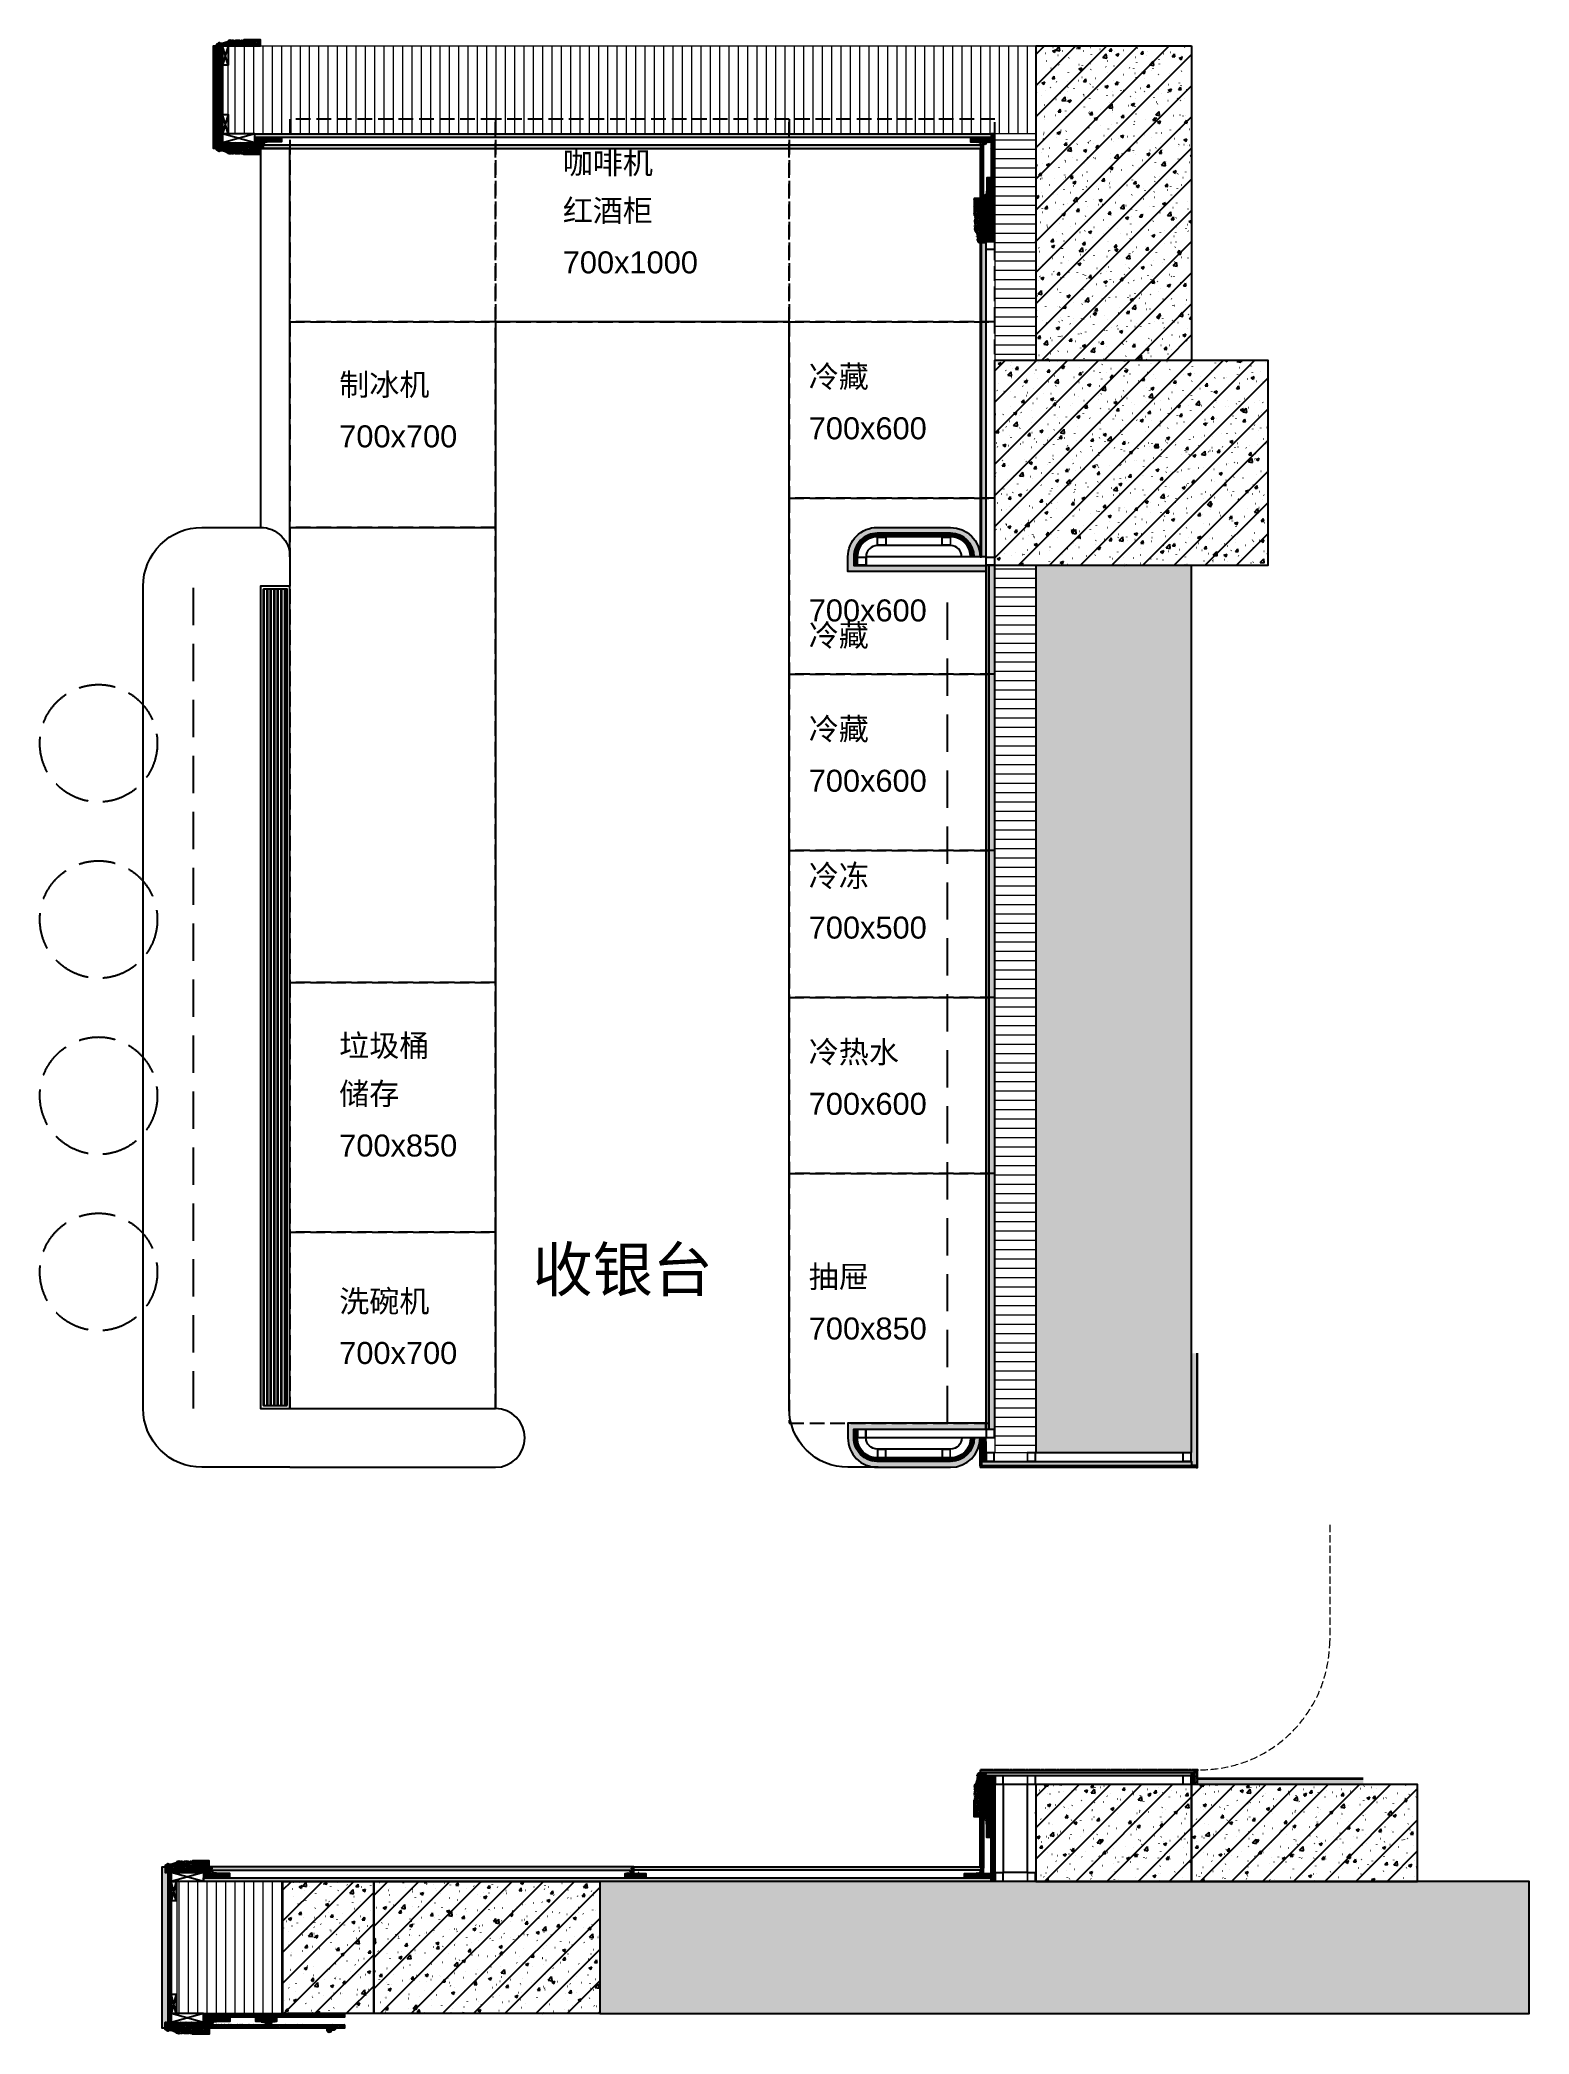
# Model space of a CAD drawing. Header units: millimetres. Extents: x 90086 to 135690, y -7745 to 15991.
# Drawn here: x 129968 to 135040, y -7745 to -955 of the extents above; entities that cross this region are included whole.
import ezdxf

# ---------------------------------------------------------------- set-up
doc = ezdxf.new("R2010")
doc.units = ezdxf.units.MM
for name, pattern in [('ACAD_ISO02W100', [15, 12, -3]), ('DASH', [0.35, 0.25, -0.1]), ('DASHED', [19.05, 12.7, -6.35]), ('HIDDEN2', [0.1875, 0.125, -0.0625])]:
    doc.linetypes.add(name, pattern=pattern)
for name, color, linetype, lineweight in [('_ACM-A-DETL-PATT', 8, 'Continuous', 0), ('_ACM-A-DETL-THIN', 2, 'Continuous', 9), ('_ACM-A-HACH', 251, 'Continuous', 9), ('_ACM-A-WALL-HACH', 251, 'Continuous', 9), ('I-PL-WALL-FHINISH', 73, 'Continuous', 13), ('I-WALL', 6, 'Continuous', 13), ('IA10-16 Floor Detail$0$A-ELEV-HATC-8', 8, 'Continuous', 5)]:
    doc.layers.add(name, color=color, linetype=linetype, lineweight=lineweight)
for name, color, linetype in [('FURN', 1, 'Continuous'), ('I-DETL-LW01', 1, 'Continuous'), ('I-DETL-LW02', 2, 'Continuous'), ('I-DETL-LW251', 251, 'Continuous'), ('I-PL-FURN', 1, 'DASH'), ('I-PL-IDS-MILL', 40, 'Continuous'), ('I-PL-LIGHT', 1, 'HIDDEN2'), ('I-SECT-LW01', 1, 'Continuous'), ('I-SECT-LW02', 2, 'Continuous'), ('I-SECT-LW251-PATT', 251, 'Continuous'), ('ID-TEXT-HEADING-3', 3, 'Continuous'), ('PE-尺寸标注', 44, 'Continuous'), ('Structure【大样结构线】', 30, 'Continuous'), ('WALL TYPE$0$HATCH', 8, 'Continuous'), ('WALL TYPE$0$I-SECT-LW03', 3, 'Continuous')]:
    doc.layers.add(name, color=color, linetype=linetype)
doc.styles.add('Arial', font='ARIALUNI.ttf')
pattern_1 = [(45, (119705.28, 92803.02), (-53.03301, 53.03301), []), (50, (119705.28, 92803.02), (107.58903, -9.41282), [11.25, -123.75]), (355, (119705.28, 92803.02), (-20.8127, 112.82882), [9, -99]), (100.4514, (119714.25, 92802.24), (86.77641, 103.41593), [9.56103, -105.17132]), (46.1842, (119705.28, 92833.02), (160.08616, -24.82785), [16.875, -185.625]), (96.6356, (119718.62, 92830.95), (140.1994, 146.11768), [14.34154, -157.75695]), (351.1842, (119705.28, 92833.02), (140.1993, 146.1178), [13.5, -148.5]), (21, (119720.28, 92825.52), (89.53606, -60.39283), [11.25, -123.75]), (326, (119720.28, 92825.52), (36.4973, 108.77251), [9, -99]), (71.4514, (119727.74, 92820.49), (126.03339, 48.37957), [9.56103, -105.17132]), (37.5, (119705.28, 92803.024), (1.823978, 49.934078), [0.75, -97.8, 0.75, -100.5, 0.75, -99.375]), (7.5, (119705.28, 92803.024), (39.46043, 59.161757), [0.75, -57.3, 0.75, -95.55, 0.75, -37.875]), (327.5, (119671.83, 92803.024), (80.073365, -3.38323), [0.75, -37.5, 0.75, -117, 0.75, -155.25]), (317.5, (119656.83, 92803.024), (87.477925, 15.015747), [0.75, -48.75, 0.75, -77.7, 0.75, -110.25])]
pattern_2 = [(90, (67259.71, -73615.11), (-31.75, 9e-15), [])]
pattern_3 = [(135, (141988.1652, -56403.175), (-2.24506403, -2.24506403), []), (225, (141988.1652, -56403.175), (-2.24506403, -6.73519209), [7.9375, -4.7625])]
pattern_4 = [(45, (133169.7104, -5820.1088), (5.0000204, 10.0000408), [7.071097, -7.071096]), (315, (133169.7104, -5810.1087), (5.0000207, -10.0000405), [7.071097, -7.071096])]
pattern_5 = [(225, (132739.7042, -5795.1087), (2.245064, -2.245064), []), (315, (132739.7042, -5795.1087), (6.735192, -2.245064), [7.9375, -4.7625])]
pattern_6 = [(333.43495, (77985.756, -14465.903), (-1e-09, -20), [4.621368, -17.7393114]), (310.601295, (78003.05, -14452.746), (2e-08, -20), [4.158066, -88.037378]), (310.601295, (78023.05, -14462.746), (2e-08, -20), [4.158066, -88.037378]), (310.601295, (78043.05, -14472.746), (-1e-08, -20), [4.158066, -88.037378]), (333.43495, (77982.96, -14455.756), (-1e-09, -20), [4.237008, -18.123672]), (320.19443, (77986.75, -14457.651), (8e-10, -20), [2.24049, -75.862006]), (320.19443, (78006.75, -14467.651), (8e-10, -20), [2.24049, -75.862006]), (320.19443, (78026.75, -14477.651), (8e-10, -20), [2.24049, -75.862006]), (291.80141, (77988.472, -14459.085), (-3e-08, -20), [2.868712, -50.982936]), (303.690068, (77989.537, -14461.749), (-1e-08, -20), [2.521813, -33.5337]), (333.43495, (77990.936, -14463.847), (-8e-09, -20), [3.3552885, -19.005391]), (315, (77993.937, -14465.348), (-3e-15, -20), [2.717818, -53.850724]), (315, (78013.937, -14475.348), (-3e-15, -20), [2.717818, -53.850724]), (291.80141, (77995.859, -14467.269), (-3e-08, -20), [2.19237, -51.659278]), (333.43495, (77982.499, -14449.275), (-8e-09, -20), [7.1896, -15.17108]), (320.19443, (77988.929, -14452.49), (8e-10, -20), [4.573562, -73.528935]), (320.19443, (78008.929, -14462.49), (8e-10, -20), [4.573562, -73.528935]), (320.19443, (78028.929, -14472.49), (8e-10, -20), [4.573562, -73.528935]), (303.690068, (77992.443, -14455.418), (-1e-08, -20), [2.2405595, -33.8149534]), (285.945396, (77993.6856, -14457.2824), (-1.45e-06, -20), [3.5624845, -69.2386145]), (303.690068, (77994.664, -14460.708), (-1e-08, -20), [4.0929665, -31.962546]), (320.19443, (77996.935, -14464.113), (8e-10, -20), [5.197338, -72.90516]), (320.19443, (78016.935, -14474.113), (8e-10, -20), [5.197338, -72.90516]), (320.19443, (78036.935, -14484.113), (-3e-09, -20), [5.197338, -72.90516]), (291.80141, (78000.927, -14467.441), (-3e-08, -20), [5.7145015, -48.137147]), (320.19443, (77989.889, -14447.97), (8e-10, -20), [5.214067, -72.88843]), (320.19443, (78009.889, -14457.97), (8e-10, -20), [5.214067, -72.88843]), (320.19443, (78029.889, -14467.97), (8e-10, -20), [5.214067, -72.88843]), (303.690068, (77993.895, -14451.308), (-1e-08, -20), [4.838075, -31.217438]), (296.565051, (77996.578, -14455.334), (1e-09, -20), [7.98596, -81.456759]), (296.565051, (78016.578, -14465.334), (1e-09, -20), [7.98596, -81.456759]), (310.601295, (78000.15, -14462.477), (2e-08, -20), [4.319301, -87.876143]), (310.601295, (78020.15, -14472.477), (2e-08, -20), [4.319301, -87.876143]), (310.601295, (78040.15, -14482.477), (2e-08, -20), [4.319301, -87.876143]), (303.690068, (77996.673, -14449.305), (-1e-08, -20), [2.735792, -33.319722]), (296.565051, (77998.191, -14451.581), (8e-09, -20), [7.158076, -82.284643]), (296.565051, (78018.191, -14461.581), (-8e-08, -20), [7.158076, -82.284643]), (310.601295, (78001.392, -14457.984), (2e-08, -20), [1.700823, -90.494622]), (310.601295, (78021.392, -14467.984), (2e-08, -20), [1.700823, -90.494622]), (310.601295, (78041.392, -14477.984), (2e-08, -20), [1.700823, -90.494622])]
pattern_7 = [(45, (77984.889, -14447.9702), (-2.24506403, 2.24506403), []), (135, (77984.889, -14447.9702), (-6.73519209, 2.24506403), [7.9375, -4.7625])]
pattern_8 = [(153.43495, (169846.124, 5233.553), (1e-09, 20), [4.621368, -17.739311]), (130.601295, (169828.83, 5220.396), (-2e-08, 20), [4.158067, -88.037378]), (130.601295, (169808.83, 5230.396), (-2e-08, 20), [4.158067, -88.037378]), (130.601295, (169788.83, 5240.396), (1e-08, 20), [4.158067, -88.037378]), (153.43495, (169848.92, 5223.405), (1e-09, 20), [4.237008, -18.123672]), (140.19443, (169845.13, 5225.3), (-8e-10, 20), [2.24049, -75.862006]), (140.19443, (169825.13, 5235.3), (-8e-10, 20), [2.24049, -75.862006]), (140.19443, (169805.13, 5245.3), (-8e-10, 20), [2.24049, -75.862006]), (111.80141, (169843.4084, 5226.734), (3e-08, 20), [2.868712, -50.982936]), (123.690068, (169842.343, 5229.398), (1e-08, 20), [2.521813, -33.5337]), (153.43495, (169840.944, 5231.496), (8e-09, 20), [3.3552885, -19.005391]), (135, (169837.943, 5232.997), (1e-14, 20), [2.717818, -53.850724]), (135, (169817.943, 5242.997), (1e-14, 20), [2.717818, -53.850724]), (111.80141, (169836.021, 5234.9185), (3e-08, 20), [2.19237, -51.659278]), (153.43495, (169849.381, 5216.924), (8e-09, 20), [7.1896, -15.17108]), (140.19443, (169842.951, 5220.14), (-8e-10, 20), [4.573562, -73.528935]), (140.19443, (169822.951, 5230.14), (-8e-10, 20), [4.573562, -73.528935]), (140.19443, (169802.951, 5240.14), (-8e-10, 20), [4.573562, -73.528935]), (123.690068, (169839.437, 5223.067), (1e-08, 20), [2.2405595, -33.814953]), (105.945396, (169838.1945, 5224.9316), (1.45e-06, 20), [3.5624845, -69.238614]), (123.690068, (169837.216, 5228.357), (1e-08, 20), [4.0929665, -31.962546]), (140.19443, (169834.945, 5231.763), (-8e-10, 20), [5.197338, -72.90516]), (140.19443, (169814.945, 5241.763), (-8e-10, 20), [5.197338, -72.90516]), (140.19443, (169794.945, 5251.763), (3e-09, 20), [5.197338, -72.90516]), (111.80141, (169830.953, 5235.09), (3e-08, 20), [5.7145015, -48.137147]), (140.19443, (169841.991, 5215.62), (-8e-10, 20), [5.214067, -72.88843]), (140.19443, (169821.991, 5225.62), (-8e-10, 20), [5.214067, -72.88843]), (140.19443, (169801.991, 5235.62), (-8e-10, 20), [5.214067, -72.88843]), (123.690068, (169837.985, 5218.957), (1e-08, 20), [4.838075, -31.217438]), (116.56505, (169835.302, 5222.983), (-1e-09, 20), [7.98596, -81.456759]), (116.56505, (169815.302, 5232.983), (-1e-09, 20), [7.98596, -81.456759]), (130.601295, (169831.73, 5230.126), (-2e-08, 20), [4.3193, -87.876143]), (130.601295, (169811.73, 5240.126), (-2e-08, 20), [4.3193, -87.876143]), (130.601295, (169791.73, 5250.126), (-2e-08, 20), [4.3193, -87.876143]), (123.690068, (169835.207, 5216.954), (1e-08, 20), [2.735792, -33.319722]), (116.56505, (169833.6895, 5219.23), (-8e-09, 20), [7.158076, -82.284643]), (116.56505, (169813.6895, 5229.23), (8e-08, 20), [7.158076, -82.284643]), (130.601295, (169830.488, 5225.633), (-2e-08, 20), [1.700823, -90.494622]), (130.601295, (169810.488, 5235.633), (-2e-08, 20), [1.700823, -90.494622]), (130.601295, (169790.488, 5245.633), (-2e-08, 20), [1.700823, -90.494622])]
pattern_9 = [(45, (77984.889, -8828.4983), (-2.24506403, 2.24506403), []), (135, (77984.889, -8828.4983), (-6.73519209, 2.24506403), [7.9375, -4.7625])]
pattern_10 = [(360, (119955.28, 90113.024), (1e-14, 31.75), [])]

msp = doc.modelspace()

# ---------------------------------------------------------------- texts
at = {"layer": 'FURN', "linetype": 'ACAD_ISO02W100', "char_height": 75, "attachment_point": 1, "style": 'Arial'}
for s, insert in [('{\\fArial Unicode MS|b0|i0|c134|p34;咖啡机}', (131748.7, -1336.3)), ('{\\fArial Unicode MS|b0|i0|c134|p34;红酒柜}', (131748.7, -1498.8)), ('{\\fArial Unicode MS|b0|i0|c134|p34;700x1000}', (131748.7, -1675.2)), ('{\\fArial Unicode MS|b0|i0|c134|p34;制冰机}', (130987.4, -2091.1)), ('{\\fArial Unicode MS|b0|i0|c134|p34;冷藏}', (132586.4, -2063.7)), ('{\\fArial Unicode MS|b0|i0|c134|p34;700x600}', (132586.4, -2240.1)), ('{\\fArial Unicode MS|b0|i0|c134|p34;700x700}', (130987.4, -2267.5)), ('{\\fArial Unicode MS|b0|i0|c134|p34;700x600}', (132586.4, -2860.2)), ('{\\fArial Unicode MS|b0|i0|c134|p34;冷藏}', (132586.4, -2944.9)), ('{\\fArial Unicode MS|b0|i0|c134|p34;冷藏}', (132586.4, -3263.7)), ('{\\fArial Unicode MS|b0|i0|c134|p34;700x600}', (132586.4, -3440.1)), ('{\\fArial Unicode MS|b0|i0|c134|p34;冷冻}', (132586.4, -3763.7)), ('{\\fArial Unicode MS|b0|i0|c134|p34;700x500}', (132586.4, -3940.1)), ('{\\fArial Unicode MS|b0|i0|c134|p34;垃圾桶}', (130987.4, -4341.7)), ('{\\fArial Unicode MS|b0|i0|c134|p34;冷热水}', (132586.4, -4363.7)), ('{\\fArial Unicode MS|b0|i0|c134|p34;储存}', (130987.4, -4505.7)), ('{\\fArial Unicode MS|b0|i0|c134|p34;700x600}', (132586.4, -4540.1)), ('{\\fArial Unicode MS|b0|i0|c134|p34;700x850}', (130987.4, -4682.1)), ('{\\fArial Unicode MS|b0|i0|c134|p34;抽屉}', (132586.4, -5128.7)), ('{\\fArial Unicode MS|b0|i0|c134|p34;洗碗机}', (130987.4, -5212)), ('700x850', (132586.4, -5305.2)), ('{\\fArial Unicode MS|b0|i0|c134|p34;700x700}', (130987.4, -5388.5))]:
    msp.add_mtext_dynamic_manual_height_columns(s, width=151170.167, gutter_width=500, heights=[109.5], dxfattribs=dict(at, insert=insert))
at = {"layer": 'ID-TEXT-HEADING-3', "insert": (131645.9, -5066.5), "char_height": 150, "attachment_point": 1, "style": 'Arial'}
msp.add_mtext_dynamic_manual_height_columns('{\\fArial Unicode MS|b0|i0|c134|p34;收银台}', width=151170.167, gutter_width=500, heights=[109.5], dxfattribs=at)

# ---------------------------------------------------------------- blocks, each defined once
blk = doc.blocks.new('A$C4abdce61')
at = {"layer": '_ACM-A-DETL-PATT'}
for points in [[(1.5, 0), (28.5, 0, 0.4142136), (30, 1.5), (30, 28.5, 0.4142136), (28.5, 30), (1.5, 30, 0.4142136), (0, 28.5), (0, 1.5, 0.4142136)], [(3.75, 2.25), (26.25, 2.25, 0.4142136), (27.75, 3.75), (27.75, 26.25, 0.4142136), (26.25, 27.75), (3.75, 27.75, 0.4142136), (2.25, 26.25), (2.25, 3.75, 0.4142136)]]:
    blk.add_lwpolyline(points, format="xyb", close=True, dxfattribs=at)
blk = doc.blocks.new('海龙_1215173755')
at = {"layer": 'WALL TYPE$0$HATCH', "ltscale": 2}
h = blk.add_hatch(dxfattribs=at)
h.set_pattern_fill('ANSI32', color=256, scale=0.5)
h.set_pattern_definition([(45, (-39299.698, -12402.6693), (-3.36759605, 3.36759605), []), (45, (-39297.453, -12402.6693), (-3.36759605, 3.36759605), [])])
edge = h.paths.add_edge_path()
edge.add_line((2.3, -7.2), (2.3, 11.3))
edge.add_line((2.3, 11.3), (-2.8, 11.3))
edge.add_arc((-2.8, 9.3), 2, 90, 201.21389)
edge.add_arc((-6, 5.9), 2.97, -243.0808, 63.0808, ccw=False)
edge.add_arc((-9.2, 9.3), 2, 338.78611, 450)
edge.add_line((-9.2, 11.3), (-22.7, 11.3))
edge.add_line((-22.7, 11.3), (-22.7, 9.3))
edge.add_line((-22.7, 9.3), (-9.2, 9.3))
edge.add_arc((-6, 6.1), 4.51, 135.30329, 404.69671)
edge.add_line((-2.8, 9.3), (0.3, 9.3))
edge.add_line((0.3, 9.3), (0.3, -3.5))
edge.add_line((0.3, -3.5), (0.3, -5.1))
edge.add_line((0.3, -5.1), (-6.5, -5.1))
edge.add_line((-6.5, -5.1), (-6.5, -7.2))
edge.add_line((-6.5, -7.2), (2.3, -7.2))
at = {"color": 1, "linetype": 'Continuous', "lineweight": 15}
blk.add_lwpolyline([(2.3, -7.2), (2.3, 11.3), (-2.8, 11.3, 0.527318), (-4.6, 8.5, -4.178276), (-7.3, 8.5, 0.527318), (-9.2, 11.3), (-22.7, 11.3), (-22.7, 9.3), (-9.2, 9.3, 2.396256), (-2.8, 9.3), (0.3, 9.3), (0.3, -3.5), (0.3, -5.1), (-6.5, -5.1), (-6.5, -7.2)], format="xyb", close=True, dxfattribs=at)
at = {"color": 1, "linetype": 'Continuous', "lineweight": 15, "elevation": 7.8}
blk.add_lwpolyline([(-17.3, 24.1), (-17.3, 8.5), (-15.2, 8.5), (-15.2, 24.1)], close=True, dxfattribs=at)
blk = doc.blocks.new('海龙_1215174788')
at = {"layer": 'I-DETL-LW01'}
for p, q in [((-55, 0), (55, -30)), ((-55, -30), (55, 0))]:
    blk.add_line(p, q, dxfattribs=at)
blk.add_lwpolyline([(55, -30), (-55, -30), (-55, 0), (55, 0), (55, -30)], close=True, dxfattribs=at)
blk = doc.blocks.new('K_01')
at = {"layer": 'I-DETL-LW01'}
for p, q in [((-8.8, 0), (8.8, -66.5)), ((-8.8, -66.5), (8.8, 0))]:
    blk.add_line(p, q, dxfattribs=at)
blk.add_lwpolyline([(8.8, -66.5), (-8.8, -66.5), (-8.8, 0), (8.8, 0), (8.8, -66.5)], close=True, dxfattribs=at)
blk = doc.blocks.new('K_18')
at = {"layer": 'I-DETL-LW01'}
for p, q in [((33.2, 0), (-33.2, -20)), ((-33.2, 0), (33.2, -20))]:
    blk.add_line(p, q, dxfattribs=at)
blk.add_lwpolyline([(-33.2, -20), (-33.2, 0), (33.2, 0), (33.2, -20), (-33.2, -20)], close=True, dxfattribs=at)
blk = doc.blocks.new('K_23')
at = {"layer": 'I-DETL-LW251'}
h = blk.add_hatch(dxfattribs=at)
h.set_pattern_fill('ANSI38', color=250, angle=-180)
h.set_pattern_definition([(225, (39382.281, 12629.7715), (2.24506403, -2.24506403), []), (315, (39382.281, 12629.7715), (6.7351921, -2.24506403), [7.9375, -4.7625])])
h.paths.add_polyline_path([(-50, -205), (-60, -205), (-60, -360), (-50, -360)])
h.paths.add_polyline_path([(-50, -20), (-60, -20), (-60, -205), (-50, -205)])
h = blk.add_hatch(dxfattribs=at)
h.set_pattern_fill('ANSI38', color=250, angle=-270)
h.set_pattern_definition([(135, (39382.281, 12570.7274), (-2.24506403, -2.24506403), []), (225, (39382.281, 12570.7274), (-2.24506403, -6.7351921), [7.9375, -4.7625])])
h.paths.add_polyline_path([(-50, -350), (60, -350), (60, -360), (-50, -360)])
at = {"layer": 'PE-尺寸标注'}
h = blk.add_hatch(dxfattribs=at)
h.set_pattern_fill('木纹面1', color=250, scale=5, angle=-270, style=0, pattern_type=2)
h.set_pattern_definition([(153.434949, (-140730.957, -13601.318), (1e-09, 20), [4.6213684, -17.7393114]), (130.601295, (-140748.251, -13614.475), (-2e-08, 20), [4.1580665, -88.037378]), (130.601295, (-140768.251, -13604.475), (-2e-08, 20), [4.1580665, -88.037378]), (130.601295, (-140788.251, -13594.475), (1e-08, 20), [4.1580665, -88.037378]), (153.434949, (-140728.162, -13611.466), (1e-09, 20), [4.2370078, -18.123672]), (140.194429, (-140731.952, -13609.57), (-8e-10, 20), [2.2404905, -75.862006]), (140.194429, (-140751.952, -13599.57), (-8e-10, 20), [2.2404905, -75.862006]), (140.194429, (-140771.952, -13589.57), (-8e-10, 20), [2.2404905, -75.862006]), (111.8014095, (-140733.673, -13608.136), (3e-08, 20), [2.8687121, -50.982936]), (123.6900675, (-140734.738, -13605.473), (1e-08, 20), [2.521813, -33.5336997]), (153.434949, (-140736.137, -13603.375), (8e-09, 20), [3.3552885, -19.005391]), (135, (-140739.138, -13601.874), (1e-14, 20), [2.717818, -53.8507243]), (135, (-140759.138, -13591.874), (1e-14, 20), [2.717818, -53.8507243]), (111.8014095, (-140741.06, -13599.952), (3e-08, 20), [2.19237, -51.659278]), (153.434949, (-140727.7, -13617.947), (8e-09, 20), [7.1896, -15.17108]), (140.194429, (-140734.13, -13614.731), (-8e-10, 20), [4.573562, -73.528935]), (140.194429, (-140754.13, -13604.731), (-8e-10, 20), [4.573562, -73.528935]), (140.194429, (-140774.13, -13594.731), (-8e-10, 20), [4.573562, -73.528935]), (123.6900675, (-140737.644, -13611.803), (1e-08, 20), [2.2405595, -33.8149534]), (105.945396, (-140738.887, -13609.939), (1.45e-06, 20), [3.5624845, -69.2386145]), (123.6900675, (-140739.865, -13606.514), (1e-08, 20), [4.0929665, -31.9625462]), (140.194429, (-140742.136, -13603.108), (-8e-10, 20), [5.197338, -72.905159]), (140.194429, (-140762.136, -13593.108), (-8e-10, 20), [5.197338, -72.905159]), (140.194429, (-140782.136, -13583.108), (3e-09, 20), [5.197338, -72.905159]), (111.8014095, (-140746.1286, -13599.781), (3e-08, 20), [5.7145015, -48.137147]), (140.194429, (-140735.09, -13619.251), (-8e-10, 20), [5.214067, -72.88843]), (140.194429, (-140755.09, -13609.251), (-8e-10, 20), [5.214067, -72.88843]), (140.194429, (-140775.09, -13599.251), (-8e-10, 20), [5.214067, -72.88843]), (123.6900675, (-140739.096, -13615.913), (1e-08, 20), [4.838075, -31.2174377]), (116.565051, (-140741.78, -13611.888), (-1e-09, 20), [7.98596, -81.456759]), (116.565051, (-140761.78, -13601.888), (-1e-09, 20), [7.98596, -81.456759]), (130.601295, (-140745.351, -13604.745), (-2e-08, 20), [4.319301, -87.876143]), (130.601295, (-140765.351, -13594.745), (-2e-08, 20), [4.319301, -87.876143]), (130.601295, (-140785.351, -13584.745), (-2e-08, 20), [4.319301, -87.876143]), (123.6900675, (-140741.874, -13617.917), (1e-08, 20), [2.7357916, -33.319722]), (116.565051, (-140743.392, -13615.64), (-8e-09, 20), [7.158076, -82.284643]), (116.565051, (-140763.392, -13605.64), (8e-08, 20), [7.158076, -82.284643]), (130.601295, (-140746.593, -13609.238), (-2e-08, 20), [1.700823, -90.4946216]), (130.601295, (-140766.593, -13599.238), (-2e-08, 20), [1.700823, -90.4946216]), (130.601295, (-140786.593, -13589.238), (-2e-08, 20), [1.700823, -90.4946216])])
edge = h.paths.add_edge_path()
edge.add_line((-65, -20), (60, -20))
edge.add_line((60, -20), (60, -20))
edge.add_line((60, -20), (80, -20))
edge.add_line((80, -20), (80, 0))
edge.add_line((80, 0), (23, 0))
edge.add_arc((18.9, 1.2), 4.26, 260.88608, 343.76262, ccw=False)
edge.add_arc((16.3, -5.2), 2.88, 48.98642, 176.75998)
edge.add_arc((1.5, -24.3), 22.6, 58.20283, 121.79468)
edge.add_arc((-14.4, -5.7), 4.1, 9.38452, 139.2343)
edge.add_arc((-23.3, -13.3), 11.8, 60.59744, 123.67141)
edge.add_arc((-55.1, 28.8), 41, 265.84042, 308.01523, ccw=False)
edge.add_arc((-61, -13.2), 3.08, 20.57501, 178.58134)
edge.add_line((-64, -13.1), (-66.4, -13.1))
edge.add_arc((-70.9, -11.4), 4.77, 280.76456, 339.54358, ccw=False)
edge.add_line((-70, -16.1), (-70, -30))
edge.add_line((-70, -30), (-65, -30))
edge.add_line((-65, -30), (-65, -20))
h = blk.add_hatch(dxfattribs=at)
h.set_pattern_fill('木纹面1', color=250, scale=5, angle=-270, style=0, pattern_type=2)
h.set_pattern_definition([(153.43495, (39381.414, 12647.705), (1e-09, 20), [4.621368, -17.739311]), (130.601295, (39364.12, 12634.548), (-2e-08, 20), [4.158067, -88.037378]), (130.601295, (39344.12, 12644.548), (-2e-08, 20), [4.158067, -88.037378]), (130.601295, (39324.12, 12654.548), (1e-08, 20), [4.158067, -88.037378]), (153.43495, (39384.21, 12637.557), (1e-09, 20), [4.237008, -18.123672]), (140.19443, (39380.42, 12639.452), (-8e-10, 20), [2.24049, -75.862006]), (140.19443, (39360.42, 12649.452), (-8e-10, 20), [2.24049, -75.862006]), (140.19443, (39340.42, 12659.452), (-8e-10, 20), [2.24049, -75.862006]), (111.80141, (39378.6984, 12640.8865), (3e-08, 20), [2.868712, -50.982936]), (123.690068, (39377.633, 12643.55), (1e-08, 20), [2.521813, -33.5337]), (153.43495, (39376.234, 12645.648), (8e-09, 20), [3.3552885, -19.005391]), (135, (39373.233, 12647.149), (1e-14, 20), [2.717818, -53.850724]), (135, (39353.233, 12657.149), (1e-14, 20), [2.717818, -53.850724]), (111.80141, (39371.311, 12649.0706), (3e-08, 20), [2.19237, -51.659278]), (153.43495, (39384.671, 12631.076), (8e-09, 20), [7.1896, -15.17108]), (140.19443, (39378.241, 12634.292), (-8e-10, 20), [4.573562, -73.528935]), (140.19443, (39358.241, 12644.292), (-8e-10, 20), [4.573562, -73.528935]), (140.19443, (39338.241, 12654.292), (-8e-10, 20), [4.573562, -73.528935]), (123.690068, (39374.727, 12637.219), (1e-08, 20), [2.2405595, -33.814953]), (105.945396, (39373.4845, 12639.0837), (1.45e-06, 20), [3.5624845, -69.238614]), (123.690068, (39372.506, 12642.509), (1e-08, 20), [4.0929665, -31.962546]), (140.19443, (39370.235, 12645.915), (-8e-10, 20), [5.197338, -72.90516]), (140.19443, (39350.235, 12655.915), (-8e-10, 20), [5.197338, -72.90516]), (140.19443, (39330.235, 12665.915), (3e-09, 20), [5.197338, -72.90516]), (111.80141, (39366.243, 12649.242), (3e-08, 20), [5.7145015, -48.137147]), (140.19443, (39377.281, 12629.771), (-8e-10, 20), [5.214067, -72.88843]), (140.19443, (39357.281, 12639.771), (-8e-10, 20), [5.214067, -72.88843]), (140.19443, (39337.281, 12649.771), (-8e-10, 20), [5.214067, -72.88843]), (123.690068, (39373.275, 12633.109), (1e-08, 20), [4.838075, -31.217438]), (116.56505, (39370.592, 12637.135), (-1e-09, 20), [7.98596, -81.456759]), (116.56505, (39350.592, 12647.135), (-1e-09, 20), [7.98596, -81.456759]), (130.601295, (39367.02, 12644.278), (-2e-08, 20), [4.3193, -87.876143]), (130.601295, (39347.02, 12654.278), (-2e-08, 20), [4.3193, -87.876143]), (130.601295, (39327.02, 12664.278), (-2e-08, 20), [4.3193, -87.876143]), (123.690068, (39370.497, 12631.106), (1e-08, 20), [2.735792, -33.319722]), (116.56505, (39368.9795, 12633.3825), (-8e-09, 20), [7.158076, -82.284643]), (116.56505, (39348.9795, 12643.3825), (8e-08, 20), [7.158076, -82.284643]), (130.601295, (39365.778, 12639.785), (-2e-08, 20), [1.700823, -90.494622]), (130.601295, (39345.778, 12649.785), (-2e-08, 20), [1.700823, -90.494622]), (130.601295, (39325.778, 12659.785), (-2e-08, 20), [1.700823, -90.494622])])
h.paths.add_polyline_path([(-60, -205), (-80, -205), (-80, -369.9), (-70, -369.9), (-70, -350), (-65, -350), (-65, -360), (-60, -360)])
h.paths.add_polyline_path([(-70, -20.1), (-80, -20.1), (-80, -205), (-60, -205), (-60, -10.1), (-65, -10.1), (-65, -20.1), (-70, -20.1)])
h = blk.add_hatch(dxfattribs=at)
h.set_pattern_fill('木纹面1', color=250, scale=5, angle=-270, style=0, pattern_type=2)
h.set_pattern_definition([(153.43495, (39381.414, 12588.66), (1e-09, 20), [4.621368, -17.739311]), (130.601295, (39364.12, 12575.504), (-2e-08, 20), [4.158067, -88.037378]), (130.601295, (39344.12, 12585.504), (-2e-08, 20), [4.158067, -88.037378]), (130.601295, (39324.12, 12595.504), (1e-08, 20), [4.158067, -88.037378]), (153.43495, (39384.21, 12578.513), (1e-09, 20), [4.237008, -18.123672]), (140.19443, (39380.42, 12580.408), (-8e-10, 20), [2.24049, -75.862006]), (140.19443, (39360.42, 12590.408), (-8e-10, 20), [2.24049, -75.862006]), (140.19443, (39340.42, 12600.408), (-8e-10, 20), [2.24049, -75.862006]), (111.80141, (39378.6984, 12581.8424), (3e-08, 20), [2.868712, -50.982936]), (123.690068, (39377.633, 12584.506), (1e-08, 20), [2.521813, -33.5337]), (153.43495, (39376.234, 12586.604), (8e-09, 20), [3.3552885, -19.005391]), (135, (39373.233, 12588.105), (1e-14, 20), [2.717818, -53.850724]), (135, (39353.233, 12598.105), (1e-14, 20), [2.717818, -53.850724]), (111.80141, (39371.311, 12590.0265), (3e-08, 20), [2.19237, -51.659278]), (153.43495, (39384.671, 12572.032), (8e-09, 20), [7.1896, -15.17108]), (140.19443, (39378.241, 12575.247), (-8e-10, 20), [4.573562, -73.528935]), (140.19443, (39358.241, 12585.247), (-8e-10, 20), [4.573562, -73.528935]), (140.19443, (39338.241, 12595.247), (-8e-10, 20), [4.573562, -73.528935]), (123.690068, (39374.727, 12578.175), (1e-08, 20), [2.2405595, -33.814953]), (105.945396, (39373.4845, 12580.0396), (1.45e-06, 20), [3.5624845, -69.238614]), (123.690068, (39372.506, 12583.465), (1e-08, 20), [4.0929665, -31.962546]), (140.19443, (39370.235, 12586.87), (-8e-10, 20), [5.197338, -72.90516]), (140.19443, (39350.235, 12596.87), (-8e-10, 20), [5.197338, -72.90516]), (140.19443, (39330.235, 12606.87), (3e-09, 20), [5.197338, -72.90516]), (111.80141, (39366.243, 12590.198), (3e-08, 20), [5.7145015, -48.137147]), (140.19443, (39377.281, 12570.727), (-8e-10, 20), [5.214067, -72.88843]), (140.19443, (39357.281, 12580.727), (-8e-10, 20), [5.214067, -72.88843]), (140.19443, (39337.281, 12590.727), (-8e-10, 20), [5.214067, -72.88843]), (123.690068, (39373.275, 12574.065), (1e-08, 20), [4.838075, -31.217438]), (116.56505, (39370.592, 12578.091), (-1e-09, 20), [7.98596, -81.456759]), (116.56505, (39350.592, 12588.091), (-1e-09, 20), [7.98596, -81.456759]), (130.601295, (39367.02, 12585.234), (-2e-08, 20), [4.3193, -87.876143]), (130.601295, (39347.02, 12595.234), (-2e-08, 20), [4.3193, -87.876143]), (130.601295, (39327.02, 12605.234), (-2e-08, 20), [4.3193, -87.876143]), (123.690068, (39370.497, 12572.062), (1e-08, 20), [2.735792, -33.319722]), (116.56505, (39368.9795, 12574.338), (-8e-09, 20), [7.158076, -82.284643]), (116.56505, (39348.9795, 12584.338), (8e-08, 20), [7.158076, -82.284643]), (130.601295, (39365.778, 12580.741), (-2e-08, 20), [1.700823, -90.494622]), (130.601295, (39345.778, 12590.741), (-2e-08, 20), [1.700823, -90.494622]), (130.601295, (39325.778, 12600.741), (-2e-08, 20), [1.700823, -90.494622])])
edge = h.paths.add_edge_path()
edge.add_line((-65, -360), (60, -360))
edge.add_line((60, -360), (60, -346.8))
edge.add_line((60, -346.8), (80, -346.8))
edge.add_line((80, -346.8), (80, -390))
edge.add_line((80, -390), (23, -390))
edge.add_arc((18.9, -391.2), 4.26, 16.23738, 99.11392)
edge.add_arc((16.3, -384.8), 2.88, -176.75998, -48.98642, ccw=False)
edge.add_arc((1.5, -365.7), 22.6, -121.79468, -58.20283, ccw=False)
edge.add_arc((-14.4, -384.3), 4.1, -139.2343, -9.38452, ccw=False)
edge.add_arc((-23.3, -376.7), 11.8, -123.67141, -60.59744, ccw=False)
edge.add_arc((-55.1, -418.8), 41, 51.98477, 94.15958)
edge.add_arc((-61, -376.9), 3.08, -178.58134, -20.57501, ccw=False)
edge.add_line((-64, -376.9), (-66.4, -376.9))
edge.add_arc((-70.9, -378.6), 4.77, 20.45642, 79.23544)
edge.add_line((-70, -373.9), (-70, -350))
edge.add_line((-70, -350), (-65, -350))
edge.add_line((-65, -350), (-65, -360))
at = {"layer": 'I-DETL-LW01'}
for points in [[(-60, -205), (-60, -20), (-50, -20), (-50, -205)], [(-50, -205), (-50, -360), (-60, -360), (-60, -205)]]:
    blk.add_lwpolyline(points, dxfattribs=at)
blk.add_lwpolyline([(-50, -350), (60, -350), (60, -360), (-50, -360)], close=True, dxfattribs=at)
at = {"layer": 'I-DETL-LW02'}
for points in [[(-65, -20), (60, -20), (60, -20), (80, -20), (80, 0), (23, 0, -0.37825), (18.2, -3, 0.623496), (13.5, -5, 0.284819), (-10.4, -5, 0.636149), (-17.5, -3, 0.282378), (-29.8, -3.5, -0.186128), (-58.1, -12.1, 0.824383), (-64, -13.1), (-66.4, -13.1, -0.262247), (-70, -16.1), (-70, -30), (-65, -30), (-65, -20)], [(-65, -360), (60, -360), (60, -346.8), (80, -346.8), (80, -390), (23, -390, 0.37825), (18.2, -387, -0.623496), (13.5, -385, -0.284819), (-10.4, -385, -0.636149), (-17.5, -387, -0.282378), (-29.8, -386.5, 0.186128), (-58.1, -377.9, -0.824383), (-64, -376.9), (-66.4, -376.9, 0.262247), (-70, -373.9), (-70, -350), (-65, -350), (-65, -360)]]:
    blk.add_lwpolyline(points, format="xyb", dxfattribs=at)
for points in [[(-80, -205), (-80, -20.1), (-70, -20.1), (-70, -30), (-65, -30), (-65, -20), (-60, -20), (-60, -205)], [(-60, -205), (-60, -360), (-65, -360), (-65, -350), (-70, -350), (-70, -369.9), (-80, -369.9), (-80, -205)]]:
    blk.add_lwpolyline(points, dxfattribs=at)
at = {"rotation": 270}
for p in [(-30, -53.4), (-30, -286.8)]:
    blk.add_blockref('K_18', p, dxfattribs=at)
at = {"layer": 'I-DETL-LW01', "xscale": -1}
blk.add_blockref('海龙_1215174788', (5, -320), dxfattribs=at)

# ---------------------------------------------------------------- hatches: boundary and pattern name
h = msp.add_hatch()
h.set_pattern_fill('0-钢筋混凝土001-DOM', color=250, scale=15, pattern_type=2)
h.set_pattern_definition([(45, (133109.71, 1714.89), (-53.033, 53.033), []), (50, (133109.71, 1714.89), (107.589, -9.4128), [11.25, -123.75]), (355, (133109.71, 1714.89), (-20.8127, 112.8288), [9, -99]), (100.4514, (133118.68, 1714.11), (86.7764, 103.416), [9.561, -105.1713]), (46.1842, (133109.71, 1744.89), (160.086, -24.828), [16.875, -185.625]), (96.6356, (133123.05, 1742.82), (140.1994, 146.1177), [14.3415, -157.757]), (351.184, (133109.71, 1744.89), (140.199, 146.118), [13.5, -148.5]), (21, (133124.71, 1737.39), (89.536, -60.3928), [11.25, -123.75]), (326, (133124.71, 1737.39), (36.4973, 108.7725), [9, -99]), (71.4514, (133132.17, 1732.36), (126.0334, 48.3796), [9.561, -105.1713]), (37.5, (133109.71, 1714.89), (1.82398, 49.93408), [0.75, -97.8, 0.75, -100.5, 0.75, -99.375]), (7.5, (133109.71, 1714.89), (39.4604, 59.16176), [0.75, -57.3, 0.75, -95.55, 0.75, -37.875]), (327.5, (133076.26, 1714.89), (80.07337, -3.38323), [0.75, -37.5, 0.75, -117, 0.75, -155.25]), (317.5, (133061.26, 1714.89), (87.4779, 15.0157), [0.75, -48.75, 0.75, -77.7, 0.75, -110.25])])
h.paths.add_polyline_path([(133889.7, -2045.1), (133889.7, -975.1), (133359.7, -975.1), (133359.7, -1275.1), (133359.7, -2045.1)])
h = msp.add_hatch()
h.set_pattern_fill('0-钢筋混凝土001-DOM', color=250, scale=15, pattern_type=2)
h.set_pattern_definition(pattern_1)
h.paths.add_polyline_path([(133889.7, -2745.1), (134149.7, -2745.1), (134149.7, -2045.1), (133889.7, -2045.1), (133359.7, -2045.1), (133219.7, -2045.1), (133219.7, -2745.1), (133359.7, -2745.1)])
h = msp.add_hatch()
h.set_pattern_fill('0-钢筋混凝土001-DOM', color=250, scale=15, pattern_type=2)
h.set_pattern_definition([(45, (133109.71, -55.11), (-53.033, 53.033), []), (50, (133109.71, -55.11), (107.589, -9.4128), [11.25, -123.75]), (355, (133109.71, -55.11), (-20.8127, 112.8288), [9, -99]), (100.4514, (133118.68, -55.89), (86.7764, 103.416), [9.561, -105.1713]), (46.1842, (133109.71, -25.11), (160.0862, -24.828), [16.875, -185.625]), (96.6356, (133123.05, -27.18), (140.1994, 146.1177), [14.3415, -157.757]), (351.1842, (133109.71, -25.11), (140.1993, 146.118), [13.5, -148.5]), (21, (133124.71, -32.61), (89.536, -60.3928), [11.25, -123.75]), (326, (133124.71, -32.61), (36.4973, 108.7725), [9, -99]), (71.4514, (133132.17, -37.64), (126.0334, 48.3796), [9.561, -105.1713]), (37.5, (133109.71, -55.11), (1.82398, 49.93408), [0.75, -97.8, 0.75, -100.5, 0.75, -99.375]), (7.5, (133109.71, -55.11), (39.46043, 59.16176), [0.75, -57.3, 0.75, -95.55, 0.75, -37.875]), (327.5, (133076.26, -55.11), (80.07337, -3.38323), [0.75, -37.5, 0.75, -117, 0.75, -155.25]), (317.5, (133061.26, -55.11), (87.4779, 15.01575), [0.75, -48.75, 0.75, -77.7, 0.75, -110.25])])
h.paths.add_polyline_path([(133889.7, -5765.1), (133889.7, -2745.1), (133359.7, -2745.1), (133359.7, -5765.1)])
h = msp.add_hatch()
h.set_pattern_fill('0-钢筋混凝土001-DOM', color=250, scale=15, pattern_type=2)
h.set_pattern_definition([(45, (133109.71, -4535.11), (-53.033, 53.033), []), (50, (133109.71, -4535.11), (107.589, -9.4128), [11.25, -123.75]), (355, (133109.71, -4535.11), (-20.8127, 112.829), [9, -99]), (100.4514, (133118.68, -4535.89), (86.7764, 103.416), [9.561, -105.1713]), (46.184, (133109.71, -4505.11), (160.086, -24.828), [16.875, -185.625]), (96.6356, (133123.05, -4507.18), (140.199, 146.118), [14.3415, -157.757]), (351.184, (133109.71, -4505.11), (140.199, 146.118), [13.5, -148.5]), (21, (133124.71, -4512.61), (89.536, -60.3928), [11.25, -123.75]), (326, (133124.71, -4512.61), (36.4973, 108.7725), [9, -99]), (71.4514, (133132.17, -4517.64), (126.0334, 48.3796), [9.561, -105.1713]), (37.5, (133109.71, -4535.11), (1.824, 49.9341), [0.75, -97.8, 0.75, -100.5, 0.75, -99.375]), (7.5, (133109.71, -4535.11), (39.4604, 59.1618), [0.75, -57.3, 0.75, -95.55, 0.75, -37.875]), (327.5, (133076.26, -4535.11), (80.07337, -3.38323), [0.75, -37.5, 0.75, -117, 0.75, -155.25]), (317.5, (133061.26, -4535.11), (87.478, 15.0157), [0.75, -48.75, 0.75, -77.7, 0.75, -110.25])])
h.paths.add_polyline_path([(133889.7, -7225.1), (133889.7, -6895.1), (133359.7, -6895.1), (133359.7, -7225.1)])
h = msp.add_hatch()
h.set_pattern_fill('0-钢筋混凝土001-DOM', color=250, scale=15, pattern_type=2)
h.set_pattern_definition([(45, (133639.71, -4535.11), (-53.033, 53.033), []), (50, (133639.71, -4535.11), (107.589, -9.4128), [11.25, -123.75]), (355, (133639.71, -4535.11), (-20.8127, 112.829), [9, -99]), (100.4514, (133648.68, -4535.89), (86.7764, 103.416), [9.561, -105.1713]), (46.184, (133639.71, -4505.11), (160.086, -24.828), [16.875, -185.625]), (96.6356, (133653.05, -4507.18), (140.199, 146.118), [14.3415, -157.757]), (351.184, (133639.71, -4505.11), (140.199, 146.118), [13.5, -148.5]), (21, (133654.71, -4512.61), (89.536, -60.3928), [11.25, -123.75]), (326, (133654.71, -4512.61), (36.4973, 108.7725), [9, -99]), (71.4514, (133662.17, -4517.64), (126.0334, 48.3796), [9.561, -105.1713]), (37.5, (133639.71, -4535.11), (1.824, 49.9341), [0.75, -97.8, 0.75, -100.5, 0.75, -99.375]), (7.5, (133639.71, -4535.11), (39.4604, 59.1618), [0.75, -57.3, 0.75, -95.55, 0.75, -37.875]), (327.5, (133606.26, -4535.11), (80.07337, -3.38323), [0.75, -37.5, 0.75, -117, 0.75, -155.25]), (317.5, (133591.26, -4535.11), (87.478, 15.0157), [0.75, -48.75, 0.75, -77.7, 0.75, -110.25])])
h.paths.add_polyline_path([(134659.7, -7225.1), (134659.7, -6895.1), (133889.7, -6895.1), (133889.7, -7225.1)])
h = msp.add_hatch()
h.set_pattern_fill('0-钢筋混凝土001-DOM', color=250, scale=15, pattern_type=2)
h.set_pattern_definition([(45, (130544.71, -4535.11), (-53.033, 53.033), []), (50, (130544.71, -4535.11), (107.589, -9.4128), [11.25, -123.75]), (355, (130544.71, -4535.11), (-20.8127, 112.829), [9, -99]), (100.4514, (130553.68, -4535.89), (86.7764, 103.416), [9.561, -105.1713]), (46.184, (130544.71, -4505.11), (160.086, -24.828), [16.875, -185.625]), (96.6356, (130558.05, -4507.18), (140.1994, 146.118), [14.3415, -157.757]), (351.184, (130544.71, -4505.11), (140.199, 146.118), [13.5, -148.5]), (21, (130559.71, -4512.61), (89.536, -60.3928), [11.25, -123.75]), (326, (130559.71, -4512.61), (36.4973, 108.7725), [9, -99]), (71.4514, (130567.17, -4517.64), (126.0334, 48.3796), [9.561, -105.1713]), (37.5, (130544.71, -4535.11), (1.824, 49.9341), [0.75, -97.8, 0.75, -100.5, 0.75, -99.375]), (7.5, (130544.71, -4535.11), (39.4604, 59.1618), [0.75, -57.3, 0.75, -95.55, 0.75, -37.875]), (327.5, (130511.26, -4535.11), (80.07337, -3.38323), [0.75, -37.5, 0.75, -117, 0.75, -155.25]), (317.5, (130496.26, -4535.11), (87.478, 15.0157), [0.75, -48.75, 0.75, -77.7, 0.75, -110.25])])
h.paths.add_polyline_path([(131005.5, -7675.1), (131104.7, -7675.1), (131104.7, -7225.2), (131075.4, -7225.2), (130794.7, -7225.1), (130794.7, -7675.1)])
h = msp.add_hatch()
h.set_pattern_fill('0-钢筋混凝土001-DOM', color=250, scale=15, pattern_type=2)
h.set_pattern_definition(pattern_1)
h.paths.add_polyline_path([(131874.7, -7225.2), (131874.7, -7675.1), (131104.7, -7675.1), (131104.7, -7225.2)])
h = msp.add_hatch()
h.set_pattern_fill('0-钢筋混凝土001-DOM', color=250, scale=15, pattern_type=2)
h.set_pattern_definition([(45, (131624.71, -4985.11), (-53.033, 53.033), []), (50, (131624.71, -4985.11), (107.589, -9.4128), [11.25, -123.75]), (355, (131624.71, -4985.11), (-20.8127, 112.8288), [9, -99]), (100.4514, (131633.68, -4985.89), (86.7764, 103.416), [9.561, -105.1713]), (46.1842, (131624.71, -4955.11), (160.086, -24.828), [16.875, -185.625]), (96.6356, (131638.05, -4957.18), (140.1994, 146.1177), [14.3415, -157.757]), (351.184, (131624.71, -4955.11), (140.199, 146.118), [13.5, -148.5]), (21, (131639.71, -4962.61), (89.536, -60.3928), [11.25, -123.75]), (326, (131639.71, -4962.61), (36.4973, 108.7725), [9, -99]), (71.4514, (131647.17, -4967.64), (126.0334, 48.3796), [9.561, -105.1713]), (37.5, (131624.71, -4985.11), (1.82398, 49.93408), [0.75, -97.8, 0.75, -100.5, 0.75, -99.375]), (7.5, (131624.71, -4985.11), (39.4604, 59.16176), [0.75, -57.3, 0.75, -95.55, 0.75, -37.875]), (327.5, (131591.26, -4985.11), (80.07337, -3.38323), [0.75, -37.5, 0.75, -117, 0.75, -155.25]), (317.5, (131576.26, -4985.11), (87.4779, 15.0157), [0.75, -48.75, 0.75, -77.7, 0.75, -110.25])])
h.paths.add_polyline_path([(131874.7, -7225.1), (131874.7, -7675.1), (135039.7, -7675.1), (135039.7, -7225.1)])
at = {"layer": '_ACM-A-WALL-HACH'}
h = msp.add_hatch(dxfattribs=at)
h.set_pattern_fill('ANSI31', color=256, scale=10, angle=45)
h.set_pattern_definition(pattern_2)
h.paths.add_polyline_path([(133359.7, -1275.1), (130609.7, -1275.1), (130609.7, -975.1), (133359.7, -975.1)])
h = msp.add_hatch(dxfattribs=at)
h.set_pattern_fill('ANSI31', color=256, scale=10, angle=-45)
h.set_pattern_definition(pattern_10)
h.paths.add_polyline_path([(133359.7, -2045.1), (133359.7, -1275.1), (133219.7, -1275.1), (133219.7, -2045.1)])
h = msp.add_hatch(dxfattribs=at)
h.set_pattern_fill('ANSI31', color=256, scale=10, angle=-45)
h.set_pattern_definition(pattern_10)
h.paths.add_polyline_path([(133359.7, -5765.1), (133359.7, -2745.1), (133219.7, -2745.1), (133219.7, -5765.1)])
h = msp.add_hatch(dxfattribs=at)
h.set_pattern_fill('ANSI31', color=256, scale=10, angle=45)
h.set_pattern_definition(pattern_2)
h.paths.add_polyline_path([(130794.7, -7225.1), (130434.7, -7225.1), (130434.7, -7675.1), (130794.7, -7675.1)])
at = {"layer": 'I-DETL-LW251'}
h = msp.add_hatch(dxfattribs=at)
h.set_pattern_fill('ANSI38', color=250, angle=-270)
h.set_pattern_definition([(135, (141526.844, -37086.9547), (-2.24506403, -2.24506403), []), (225, (141526.844, -37086.9547), (-2.24506403, -6.7351921), [7.9375, -4.7625])])
h.paths.add_polyline_path([(133207.8, -1275.1), (133207.8, -1287.1), (130699.7, -1287.1), (130699.7, -1275.1)])
h = msp.add_hatch(dxfattribs=at)
h.set_pattern_fill('ANSI38', color=250, angle=-270)
h.set_pattern_definition([(135, (130251.495, -96.1675), (-2.245064, -2.245064), []), (225, (130251.495, -96.1675), (-2.245064, -6.735192), [7.9375, -4.7625])])
h.paths.add_polyline_path([(130790.3, -1287.1), (130790.3, -1301.9), (130699.7, -1301.9), (130699.7, -1287.1)])
h = msp.add_hatch(dxfattribs=at)
h.set_pattern_fill('ANSI38', color=250, angle=-270)
h.set_pattern_definition([(135, (132621.922, -96.1676), (-2.245064, -2.245064), []), (225, (132621.922, -96.1676), (-2.245064, -6.735192), [7.9375, -4.7625])])
h.paths.add_polyline_path([(133137.1, -1287.1), (133137.1, -1301.9), (133207.8, -1301.9), (133207.8, -1287.1)])
h = msp.add_hatch(dxfattribs=at)
h.set_pattern_fill('ANSI38', color=250)
h.set_pattern_definition(pattern_9)
h.paths.add_polyline_path([(133219.8, -1275.1), (133207.8, -1275.1), (133207.8, -1640.1), (133219.8, -1640.1)])
h = msp.add_hatch(dxfattribs=at)
h.set_pattern_fill('ANSI38', color=250)
h.set_pattern_definition(pattern_9)
h.paths.add_polyline_path([(133207.8, -1424.5), (133193, -1424.5), (133193, -1640.1), (133207.8, -1640.1)])
h = msp.add_hatch(dxfattribs=at)
h.set_pattern_fill('ANSI38', color=250)
h.set_pattern_definition(pattern_9)
h.paths.add_polyline_path([(133192.9, -1640.1), (133192.9, -1494.8), (133179.7, -1494.8), (133179.7, -1640.1)])
h = msp.add_hatch(dxfattribs=at)
h.set_pattern_fill('ANSI38', color=250, angle=90)
h.set_pattern_definition(pattern_3)
h.paths.add_polyline_path([(133174.7, -2715.1), (133174.7, -1645.1), (133189.5, -1645.1), (133189.5, -2715.1)])
h = msp.add_hatch(dxfattribs=at)
h.set_pattern_fill('ANSI38', color=250, angle=180)
h.set_pattern_definition(pattern_5)
edge = h.paths.add_edge_path()
edge.add_line((132751.7, -2745.1), (132739.7, -2745.1))
edge.add_line((132739.7, -2745.1), (132739.7, -2715.1))
edge.add_arc((132819.7, -2715.1), 80, 89.99997, 180, ccw=False)
edge.add_line((132819.7, -2635.1), (133069.7, -2635.1))
edge.add_arc((133069.7, -2715.1), 80, 360, 449.99997, ccw=False)
edge.add_line((133149.7, -2715.1), (133137.7, -2715.1))
edge.add_arc((133069.7, -2715.1), 68, 360, 449.99997)
edge.add_line((133069.7, -2647.1), (132819.7, -2647.1))
edge.add_arc((132819.7, -2715.1), 68, 449.99997, 540)
edge.add_line((132751.7, -2715.1), (132751.7, -2745.1))
h = msp.add_hatch(dxfattribs=at)
h.set_pattern_fill('ANSI38', color=250, angle=180)
h.set_pattern_definition(pattern_5)
edge = h.paths.add_edge_path()
edge.add_line((132751.7, -5685.1), (132739.7, -5685.1))
edge.add_line((132739.7, -5685.1), (132739.7, -5715.1))
edge.add_arc((132819.7, -5715.1), 80, 180, 270.00003)
edge.add_line((132819.7, -5795.1), (133069.7, -5795.1))
edge.add_arc((133069.7, -5715.1), 80, -89.99997, 0)
edge.add_line((133149.7, -5715.1), (133137.7, -5715.1))
edge.add_arc((133069.7, -5715.1), 68, -89.99997, 0, ccw=False)
edge.add_line((133069.7, -5783.1), (132819.7, -5783.1))
edge.add_arc((132819.7, -5715.1), 68, -180, -89.99997, ccw=False)
edge.add_line((132751.7, -5715.1), (132751.7, -5685.1))
h = msp.add_hatch(dxfattribs=at)
h.set_pattern_fill('ANSI38', color=250, angle=90)
h.set_pattern_definition(pattern_3)
h.paths.add_polyline_path([(133174.7, -5715.1), (133174.7, -5795.1), (133189.5, -5795.1), (133189.5, -5715.1)])
h = msp.add_hatch(dxfattribs=at)
h.set_pattern_fill('ANSI38', color=250, angle=90)
h.set_pattern_definition([(135, (133174.7104, -5810.1087), (-2.245064, -2.245064), []), (225, (133174.7104, -5810.1087), (-2.245064, -6.735192), [7.9375, -4.7625])])
h.paths.add_polyline_path([(133174.7, -5795.1), (133174.7, -5810.1), (133889.7, -5810.1), (133889.7, -5795.1)])
h = msp.add_hatch(dxfattribs=at)
h.set_pattern_fill('ANSI38', color=250, angle=-90)
h.set_pattern_definition([(315, (77984.889, -14447.9702), (2.24506403, 2.24506403), []), (45, (77984.889, -14447.9702), (2.24506403, 6.73519209), [7.9375, -4.7625])])
edge = h.paths.add_edge_path()
edge.add_line((133189.7, -6855.1), (133189.7, -6860.1))
edge.add_line((133189.7, -6860.1), (133179.7, -6860.1))
edge.add_line((133179.7, -6860.1), (133179.7, -6865.1))
edge.add_line((133179.7, -6865.1), (133889.7, -6865.1))
edge.add_line((133889.7, -6865.1), (133889.7, -6855.1))
edge.add_line((133889.7, -6855.1), (133189.7, -6855.1))
h = msp.add_hatch(dxfattribs=at)
h.set_pattern_fill('ANSI38', color=250, angle=-90)
h.set_pattern_definition([(315, (77964.999, -14447.9702), (2.24506403, 2.24506403), []), (45, (77964.999, -14447.9702), (2.24506403, 6.73519209), [7.9375, -4.7625])])
h.paths.add_polyline_path([(133899.7, -6855.1), (133899.7, -6895.1), (133889.7, -6895.1), (133889.7, -6855.1)])
h = msp.add_hatch(dxfattribs=at)
h.set_pattern_fill('ANSI38', color=250)
h.set_pattern_definition(pattern_7)
h.paths.add_polyline_path([(133192.9, -6865.1), (133192.9, -7005.4), (133179.7, -7005.4), (133179.7, -6865.1)])
h = msp.add_hatch(dxfattribs=at)
h.set_pattern_fill('ANSI38', color=250)
h.set_pattern_definition(pattern_7)
h.paths.add_polyline_path([(133207.8, -7075.7), (133193, -7075.7), (133193, -6865.1), (133207.8, -6865.1)])
h = msp.add_hatch(dxfattribs=at)
h.set_pattern_fill('ANSI38', color=250)
h.set_pattern_definition(pattern_7)
h.paths.add_polyline_path([(133219.8, -7225.1), (133207.8, -7225.1), (133207.8, -6865.1), (133219.8, -6865.1)])
h = msp.add_hatch(dxfattribs=at)
h.set_pattern_fill('ANSI38', color=250, angle=-180)
h.set_pattern_definition([(225, (169846.991, 5274.6634), (2.24506403, -2.24506403), []), (315, (169846.991, 5274.6634), (6.7351921, -2.24506403), [7.9375, -4.7625])])
h.paths.add_polyline_path([(130414.7, -7360), (130404.7, -7360), (130404.7, -7715.1), (130414.7, -7715.1)])
h.paths.add_polyline_path([(130404.7, -7360), (130414.7, -7360), (130414.7, -7185.1), (130404.7, -7185.1)])
h = msp.add_hatch(dxfattribs=at)
h.set_pattern_fill('ANSI38', color=250, angle=-270)
h.set_pattern_definition([(135, (169846.991, 5215.6192), (-2.24506403, -2.24506403), []), (225, (169846.991, 5215.6192), (-2.24506403, -6.7351921), [7.9375, -4.7625])])
h.paths.add_polyline_path([(130414.7, -7195.1), (130524.7, -7195.1), (130524.7, -7185.1), (130414.7, -7185.1)])
h = msp.add_hatch(dxfattribs=at)
h.set_pattern_fill('ANSI38', color=250, angle=-270)
h.set_pattern_definition([(135, (130076.495, -6496.1675), (-2.245064, -2.245064), []), (225, (130076.495, -6496.1675), (-2.245064, -6.735192), [7.9375, -4.7625])])
h.paths.add_polyline_path([(130615.3, -7213.1), (130615.3, -7198.3), (130524.7, -7198.3), (130524.7, -7213.1)])
h = msp.add_hatch(dxfattribs=at)
h.set_pattern_fill('ANSI38', color=250, angle=-90)
h.set_pattern_definition([(315, (121389.21, 28586.6786), (2.24506403, 2.24506403), []), (45, (121389.21, 28586.6786), (2.24506403, 6.7351921), [7.9375, -4.7625])])
h.paths.add_polyline_path([(130524.7, -7225.2), (130524.7, -7213.2), (133207.8, -7213.2), (133207.8, -7225.2)])
h = msp.add_hatch(dxfattribs=at)
h.set_pattern_fill('ANSI38', color=250, angle=-90)
h.set_pattern_definition([(315, (132499.5995, -8404.1086), (2.245064, 2.245064), []), (45, (132499.5995, -8404.1086), (2.245064, 6.735192), [7.9375, -4.7625])])
h.paths.add_polyline_path([(131960.8, -7213.2), (131960.8, -7198.4), (132031.4, -7198.4), (132031.4, -7213.2)])
h = msp.add_hatch(dxfattribs=at)
h.set_pattern_fill('ANSI38', color=250, angle=-90)
h.set_pattern_definition([(315, (133655.9838, -8404.1086), (2.245064, 2.245064), []), (45, (133655.9838, -8404.1086), (2.245064, 6.735192), [7.9375, -4.7625])])
h.paths.add_polyline_path([(133117.1, -7213.2), (133117.1, -7198.4), (133207.8, -7198.4), (133207.8, -7213.2)])
h = msp.add_hatch(dxfattribs=at)
h.set_pattern_fill('ANSI38', color=250, angle=-270)
h.set_pattern_definition([(135, (169846.991, 5215.6193), (-2.24506403, -2.24506403), []), (225, (169846.991, 5215.6193), (-2.24506403, -6.7351921), [7.9375, -4.7625])])
h.paths.add_polyline_path([(130414.7, -7705.1), (130524.7, -7705.1), (130524.7, -7715.1), (130414.7, -7715.1)])
h = msp.add_hatch(dxfattribs=at)
h.set_pattern_fill('ANSI38', color=250, angle=-270)
h.set_pattern_definition([(135, (141351.844, -43486.9546), (-2.24506403, -2.24506403), []), (225, (141351.844, -43486.9546), (-2.24506403, -6.7351921), [7.9375, -4.7625])])
h.paths.add_polyline_path([(131005.5, -7675.1), (131005.5, -7687.1), (130524.7, -7687.1), (130524.7, -7675.1)])
h = msp.add_hatch(dxfattribs=at)
h.set_pattern_fill('ANSI38', color=250, angle=-270)
h.set_pattern_definition([(135, (130076.495, -6496.1674), (-2.245064, -2.245064), []), (225, (130076.495, -6496.1674), (-2.245064, -6.735192), [7.9375, -4.7625])])
h.paths.add_polyline_path([(130615.3, -7687.1), (130615.3, -7701.9), (130524.7, -7701.9), (130524.7, -7687.1)])
h = msp.add_hatch(dxfattribs=at)
h.set_pattern_fill('ANSI38', color=250, angle=-270)
h.set_pattern_definition([(135, (130235.3965, -6496.1674), (-2.245064, -2.245064), []), (225, (130235.3965, -6496.1674), (-2.245064, -6.735192), [7.9375, -4.7625])])
h.paths.add_polyline_path([(130774.2, -7687.1), (130774.2, -7701.9), (130703.6, -7701.9), (130703.6, -7687.1)])
at = {"layer": 'I-PL-IDS-MILL'}
h = msp.add_hatch(dxfattribs=at)
h.set_pattern_fill('双横线2X10', color=250, angle=-90, pattern_type=2)
h.set_pattern_definition([(270, (130729.719, -2825.109), (12, -3e-15), []), (270, (130731.719, -2825.109), (12, -3e-15), [])])
h.paths.add_polyline_path([(130729.7, -5605.1), (130809.7, -5605.1), (130809.7, -2825.1), (130729.7, -2825.1)])
at = {"layer": 'I-SECT-LW251-PATT'}
h = msp.add_hatch(dxfattribs=at)
h.set_pattern_fill('AR-SAND', color=256, scale=0.05, angle=270)
h.set_pattern_definition([(307.5, (133889.7104, -5765.1087), (2.447066, 0.080002), [0, -1.9304, 0, -2.159, 0, -2.06375]), (277.5, (133889.7104, -5765.1087), (3.584126, -2.247616), [0, -1.0414, 0, -1.7399, 0, -0.66675]), (237.5, (133889.7104, -5763.5466), (0.007186, -3.954962), [0, -0.635, 0, -2.286, 0, -2.9845]), (227.5, (133889.7104, -5763.5466), (1.114647, -3.817782), [0, -0.3175, 0, -1.4986, 0, -1.7145])])
h.paths.add_polyline_path([(133907.7, -5427), (133889.7, -5427), (133889.7, -5809.1), (133907.7, -5809.1)])
h = msp.add_hatch(dxfattribs=at)
h.set_pattern_fill('AR-SAND', color=256, scale=0.05, angle=270, style=0)
h.set_pattern_definition([(307.5, (115142.6303, 5507.5133), (2.44706619, 0.08000156), [0, -1.9304, 0, -2.159, 0, -2.06375]), (277.5, (115142.6303, 5507.5133), (3.5841255, -2.2476164), [0, -1.0414, 0, -1.7399, 0, -0.66675]), (237.5, (115142.6303, 5509.0754), (0.00718592, -3.95496185), [0, -0.635, 0, -2.286, 0, -2.9845]), (227.5, (115142.6303, 5509.0754), (1.1146466, -3.81778226), [0, -0.3175, 0, -1.4986, 0, -1.7145])])
h.paths.add_polyline_path([(133170.8, -6846.1), (133899.7, -6846.1), (133899.7, -6855.1), (133170.8, -6855.1)])
h = msp.add_hatch(dxfattribs=at)
h.set_pattern_fill('AR-SAND', color=256, scale=0.05, angle=180, style=0)
h.set_pattern_definition([(217.5, (146262.3296, 11855.3037), (0.08000156, -2.44706619), [0, -1.9304, 0, -2.159, 0, -2.06375]), (187.5, (146262.3296, 11855.3037), (-2.2476164, -3.5841255), [0, -1.0414, 0, -1.7399, 0, -0.66675]), (147.5, (146263.8917, 11855.3037), (-3.95496185, -0.00718592), [0, -0.635, 0, -2.286, 0, -2.9845]), (137.5, (146263.8917, 11855.3037), (-3.81778226, -1.1146466), [0, -0.3175, 0, -1.4986, 0, -1.7145])])
h.paths.add_polyline_path([(133908.7, -6849.1), (133908.7, -6895.1), (133899.7, -6895.1), (133899.7, -6849.1)])
h = msp.add_hatch(dxfattribs=at)
h.set_pattern_fill('AR-SAND', color=256, scale=0.05, angle=180)
h.set_pattern_definition([(217.5, (133928.5925, -6936.1296), (0.0800016, -2.447066), [0, -1.9304, 0, -2.159, 0, -2.06375]), (187.5, (133928.5925, -6936.1296), (-2.247616, -3.584126), [0, -1.0414, 0, -1.7399, 0, -0.66675]), (147.5, (133930.1546, -6936.1296), (-3.954962, -0.007186), [0, -0.635, 0, -2.286, 0, -2.9845]), (137.5, (133930.1546, -6936.1296), (-3.817782, -1.114647), [0, -0.3175, 0, -1.4986, 0, -1.7145])])
h.paths.add_polyline_path([(134475, -6877.1), (134475, -6895.1), (133908.7, -6895.1), (133908.7, -6877.1)])
at = {"layer": 'IA10-16 Floor Detail$0$A-ELEV-HATC-8'}
h = msp.add_hatch(dxfattribs=at)
h.set_pattern_fill('ANSI33', color=8)
h.set_pattern_definition([(45, (78054.881, -14497.97), (-4.49012806, 4.49012806), []), (45, (78059.371, -14497.97), (-4.49012806, 4.49012806), [3.175, -1.5875])])
h.paths.add_polyline_path([(133189.7, -5685.1), (133199.7, -5685.1), (133199.7, -2745.1), (133189.7, -2745.1)])
at = {"layer": 'PE-尺寸标注'}
h = msp.add_hatch(dxfattribs=at)
h.set_pattern_fill('木纹面1', color=250, scale=5, style=0, pattern_type=2)
h.set_pattern_definition([(63.434949, (119973.215, 90113.89), (20, -1e-09), [4.6213684, -17.7393114]), (40.601295, (119960.058, 90131.184), (20, 2e-08), [4.158067, -88.037378]), (40.601295, (119970.058, 90151.184), (20, 2e-08), [4.158067, -88.037378]), (40.601295, (119980.058, 90171.184), (20, -1e-08), [4.158067, -88.037378]), (63.434949, (119963.067, 90111.095), (20, -1e-09), [4.237008, -18.123672]), (50.194429, (119964.962, 90114.885), (20, 8e-10), [2.24049, -75.862006]), (50.194429, (119974.962, 90134.885), (20, 8e-10), [2.24049, -75.862006]), (50.194429, (119984.962, 90154.885), (20, 8e-10), [2.24049, -75.862006]), (21.8014095, (119966.3964, 90116.606), (20, -3e-08), [2.868712, -50.982936]), (33.690068, (119969.06, 90117.671), (20, -1e-08), [2.521813, -33.5336997]), (63.434949, (119971.158, 90119.07), (20, -8e-09), [3.3552885, -19.005391]), (45, (119972.659, 90122.071), (20, -6e-15), [2.717818, -53.850724]), (45, (119982.659, 90142.071), (20, -6e-15), [2.717818, -53.850724]), (21.8014095, (119974.5805, 90123.993), (20, -3e-08), [2.19237, -51.659278]), (63.434949, (119956.586, 90110.633), (20, -8e-09), [7.1896, -15.17108]), (50.194429, (119959.801, 90117.064), (20, 8e-10), [4.573562, -73.528935]), (50.194429, (119969.801, 90137.064), (20, 8e-10), [4.573562, -73.528935]), (50.194429, (119979.801, 90157.064), (20, 8e-10), [4.573562, -73.528935]), (33.690068, (119962.729, 90120.577), (20, -1e-08), [2.2405595, -33.8149534]), (15.945396, (119964.5936, 90121.82), (20, -1.45e-06), [3.5624845, -69.2386145]), (33.690068, (119968.019, 90122.799), (20, -1e-08), [4.0929665, -31.962546]), (50.194429, (119971.425, 90125.069), (20, 8e-10), [5.197338, -72.905159]), (50.194429, (119981.425, 90145.069), (20, 8e-10), [5.197338, -72.905159]), (50.194429, (119991.425, 90165.069), (20, -3e-09), [5.197338, -72.905159]), (21.8014095, (119974.752, 90129.062), (20, -3e-08), [5.7145015, -48.137147]), (50.194429, (119955.281, 90118.024), (20, 8e-10), [5.214067, -72.88843]), (50.194429, (119965.281, 90138.024), (20, 8e-10), [5.214067, -72.88843]), (50.194429, (119975.281, 90158.024), (20, 8e-10), [5.214067, -72.88843]), (33.690068, (119958.619, 90122.029), (20, -1e-08), [4.838075, -31.2174378]), (26.565051, (119962.645, 90124.713), (20, 1e-09), [7.98596, -81.456759]), (26.565051, (119972.645, 90144.713), (20, 1e-09), [7.98596, -81.456759]), (40.601295, (119969.788, 90128.284), (20, 2e-08), [4.319301, -87.876143]), (40.601295, (119979.788, 90148.284), (20, 2e-08), [4.319301, -87.876143]), (40.601295, (119989.788, 90168.284), (20, 2e-08), [4.319301, -87.876143]), (33.690068, (119956.616, 90124.807), (20, -1e-08), [2.7357917, -33.319722]), (26.565051, (119958.892, 90126.325), (20, 8e-09), [7.158076, -82.284643]), (26.565051, (119968.892, 90146.325), (20, -8e-08), [7.158076, -82.284643]), (40.601295, (119965.295, 90129.526), (20, 2e-08), [1.700823, -90.494622]), (40.601295, (119975.295, 90149.526), (20, 2e-08), [1.700823, -90.494622]), (40.601295, (119985.295, 90169.526), (20, 2e-08), [1.700823, -90.494622])])
h.paths.add_polyline_path([(133179.1, -1313.2), (130722.3, -1313.2), (130722.3, -1317.9), (130728.9, -1317.9), (130728.9, -1320.7), (130719.7, -1320.7), (130719.7, -1325.2), (133181.7, -1325.2), (133181.7, -1320.7), (133172.5, -1320.7), (133172.5, -1317.9), (133179.1, -1317.9)])
h = msp.add_hatch(dxfattribs=at)
h.set_pattern_fill('木纹面1', color=250, scale=5, style=0, pattern_type=2)
h.set_pattern_definition([(63.43495, (78002.822, -8827.632), (20, -1e-09), [4.621368, -17.7393114]), (40.601295, (77989.665, -8810.338), (20, 2e-08), [4.158067, -88.037378]), (40.601295, (77999.665, -8790.338), (20, 2e-08), [4.158067, -88.037378]), (40.601295, (78009.665, -8770.338), (20, -1e-08), [4.158067, -88.037378]), (63.43495, (77992.675, -8830.427), (20, -1e-09), [4.237008, -18.123672]), (50.19443, (77994.57, -8826.637), (20, 8e-10), [2.24049, -75.862006]), (50.19443, (78004.57, -8806.637), (20, 8e-10), [2.24049, -75.862006]), (50.19443, (78014.57, -8786.637), (20, 8e-10), [2.24049, -75.862006]), (21.80141, (77996.004, -8824.916), (20, -3e-08), [2.868712, -50.982936]), (33.690068, (77998.668, -8823.85), (20, -1e-08), [2.521813, -33.5337]), (63.43495, (78000.766, -8822.452), (20, -8e-09), [3.3552885, -19.005391]), (45, (78002.266, -8819.45), (20, -4e-15), [2.717818, -53.850724]), (45, (78012.266, -8799.45), (20, -4e-15), [2.717818, -53.850724]), (21.80141, (78004.188, -8817.529), (20, -3e-08), [2.19237, -51.659278]), (63.43495, (77986.194, -8830.889), (20, -8e-09), [7.1896, -15.17108]), (50.19443, (77989.409, -8824.458), (20, 8e-10), [4.573562, -73.528935]), (50.19443, (77999.409, -8804.458), (20, 8e-10), [4.573562, -73.528935]), (50.19443, (78009.409, -8784.458), (20, 8e-10), [4.573562, -73.528935]), (33.690068, (77992.337, -8820.945), (20, -1e-08), [2.2405595, -33.8149534]), (15.945396, (77994.2014, -8819.702), (20, -1.45e-06), [3.5624845, -69.2386145]), (33.690068, (77997.627, -8818.723), (20, -1e-08), [4.0929665, -31.962546]), (50.19443, (78001.032, -8816.453), (20, 8e-10), [5.197338, -72.90516]), (50.19443, (78011.032, -8796.453), (20, 8e-10), [5.197338, -72.90516]), (50.19443, (78021.032, -8776.453), (20, -3e-09), [5.197338, -72.90516]), (21.80141, (78004.3596, -8812.46), (20, -3e-08), [5.7145015, -48.137147]), (50.19443, (77984.889, -8823.498), (20, 8e-10), [5.214067, -72.88843]), (50.19443, (77994.889, -8803.498), (20, 8e-10), [5.214067, -72.88843]), (50.19443, (78004.889, -8783.498), (20, 8e-10), [5.214067, -72.88843]), (33.690068, (77988.227, -8819.493), (20, -1e-08), [4.838075, -31.217438]), (26.565051, (77992.253, -8816.809), (20, 1e-09), [7.98596, -81.456759]), (26.565051, (78002.253, -8796.809), (20, 1e-09), [7.98596, -81.456759]), (40.601295, (77999.396, -8813.238), (20, 2e-08), [4.319301, -87.876143]), (40.601295, (78009.396, -8793.238), (20, 2e-08), [4.319301, -87.876143]), (40.601295, (78019.396, -8773.238), (20, 2e-08), [4.319301, -87.876143]), (33.690068, (77986.224, -8816.714), (20, -1e-08), [2.735792, -33.319722]), (26.565051, (77988.5, -8815.197), (20, 8e-09), [7.158076, -82.284643]), (26.565051, (77998.5, -8795.197), (20, -8e-08), [7.158076, -82.284643]), (40.601295, (77994.903, -8811.996), (20, 2e-08), [1.700823, -90.494622]), (40.601295, (78004.903, -8791.996), (20, 2e-08), [1.700823, -90.494622]), (40.601295, (78014.903, -8771.996), (20, 2e-08), [1.700823, -90.494622])])
h.paths.add_polyline_path([(133181.7, -1325.1), (133169.7, -1325.1), (133169.7, -1495.1), (133174.2, -1495.1), (133174.2, -1485.9), (133177, -1485.9), (133177, -1492.5), (133181.7, -1492.5)])
h = msp.add_hatch(dxfattribs=at)
h.set_pattern_fill('木纹面1', color=250, scale=5, style=0, pattern_type=2)
h.set_pattern_definition([(63.43495, (146128.372, -40687.048), (20, -1e-09), [4.621368, -17.739311]), (40.601295, (146115.215, -40669.754), (20, 2e-08), [4.158067, -88.037378]), (40.601295, (146125.215, -40649.754), (20, 2e-08), [4.158067, -88.037378]), (40.601295, (146135.215, -40629.754), (20, -1e-08), [4.158067, -88.037378]), (63.43495, (146118.224, -40689.843), (20, -1e-09), [4.237008, -18.123672]), (50.19443, (146120.119, -40686.053), (20, 8e-10), [2.24049, -75.862006]), (50.19443, (146130.119, -40666.053), (20, 8e-10), [2.24049, -75.862006]), (50.19443, (146140.119, -40646.053), (20, 8e-10), [2.24049, -75.862006]), (21.80141, (146121.5534, -40684.332), (20, -3e-08), [2.868712, -50.982936]), (33.690068, (146124.217, -40683.267), (20, -1e-08), [2.521813, -33.5337]), (63.43495, (146126.315, -40681.868), (20, -8e-09), [3.3552885, -19.005391]), (45, (146127.816, -40678.867), (20, -4e-15), [2.717818, -53.850724]), (45, (146137.816, -40658.867), (20, -4e-15), [2.717818, -53.850724]), (21.80141, (146129.7375, -40676.945), (20, -3e-08), [2.19237, -51.659278]), (63.43495, (146111.743, -40690.305), (20, -8e-09), [7.1896, -15.17108]), (50.19443, (146114.958, -40683.875), (20, 8e-10), [4.573562, -73.528935]), (50.19443, (146124.958, -40663.875), (20, 8e-10), [4.573562, -73.528935]), (50.19443, (146134.958, -40643.875), (20, 8e-10), [4.573562, -73.528935]), (33.690068, (146117.886, -40680.361), (20, -1e-08), [2.2405595, -33.814953]), (15.945396, (146119.7506, -40679.1184), (20, -1.45e-06), [3.5624845, -69.238614]), (33.690068, (146123.176, -40678.14), (20, -1e-08), [4.0929665, -31.962546]), (50.19443, (146126.582, -40675.87), (20, 8e-10), [5.197338, -72.90516]), (50.19443, (146136.582, -40655.87), (20, 8e-10), [5.197338, -72.90516]), (50.19443, (146146.582, -40635.87), (20, -3e-09), [5.197338, -72.90516]), (21.80141, (146129.909, -40671.877), (20, -3e-08), [5.7145015, -48.137147]), (50.19443, (146110.438, -40682.915), (20, 8e-10), [5.214067, -72.88843]), (50.19443, (146120.438, -40662.915), (20, 8e-10), [5.214067, -72.88843]), (50.19443, (146130.438, -40642.915), (20, 8e-10), [5.214067, -72.88843]), (33.690068, (146113.776, -40678.909), (20, -1e-08), [4.838075, -31.217438]), (26.56505, (146117.802, -40676.226), (20, 1e-09), [7.98596, -81.456759]), (26.56505, (146127.802, -40656.226), (20, 1e-09), [7.98596, -81.456759]), (40.601295, (146124.945, -40672.654), (20, 2e-08), [4.3193, -87.876143]), (40.601295, (146134.945, -40652.654), (20, 2e-08), [4.3193, -87.876143]), (40.601295, (146144.945, -40632.654), (20, 2e-08), [4.3193, -87.876143]), (33.690068, (146111.773, -40676.131), (20, -1e-08), [2.735792, -33.319722]), (26.56505, (146114.049, -40674.613), (20, 8e-09), [7.158076, -82.284643]), (26.56505, (146124.049, -40654.613), (20, -8e-08), [7.158076, -82.284643]), (40.601295, (146120.452, -40671.412), (20, 2e-08), [1.700823, -90.494622]), (40.601295, (146130.452, -40651.412), (20, 2e-08), [1.700823, -90.494622]), (40.601295, (146140.452, -40631.412), (20, 2e-08), [1.700823, -90.494622])])
edge = h.paths.add_edge_path()
edge.add_line((133179.7, -1640.1), (133179.7, -1515.1))
edge.add_line((133179.7, -1515.1), (133179.7, -1515.1))
edge.add_line((133179.7, -1515.1), (133179.7, -1495.1))
edge.add_line((133179.7, -1495.1), (133149.7, -1495.1))
edge.add_line((133149.7, -1495.1), (133149.7, -1552.1))
edge.add_arc((133148.5, -1556.2), 4.26, -9.11392, 73.76262, ccw=False)
edge.add_arc((133154.9, -1558.8), 2.88, 138.98642, 266.75998)
edge.add_arc((133174, -1573.6), 22.6, 148.20283, 211.79468)
edge.add_arc((133155.4, -1589.5), 4.1, 99.38452, 229.2343)
edge.add_arc((133163, -1598.4), 11.8, 150.59744, 213.67141)
edge.add_arc((133120.9, -1630.2), 41, -4.15958, 38.01523, ccw=False)
edge.add_arc((133162.9, -1636.1), 3.08, 110.57501, 268.58134)
edge.add_line((133162.8, -1639.1), (133162.8, -1641.5))
edge.add_arc((133161.1, -1646), 4.77, 10.76456, 69.54358, ccw=False)
edge.add_line((133165.8, -1645.1), (133189.7, -1645.1))
edge.add_line((133189.7, -1645.1), (133189.7, -1640.1))
edge.add_line((133189.7, -1640.1), (133179.7, -1640.1))
h = msp.add_hatch(dxfattribs=at)
h.set_pattern_fill('木纹面1', color=250, scale=5, angle=-90, style=0, pattern_type=2)
h.set_pattern_definition(pattern_6)
edge = h.paths.add_edge_path()
edge.add_arc((133069.7, -2715.1), 80, 0, 89.99997)
edge.add_line((133069.7, -2635.1), (132819.7, -2635.1))
edge.add_arc((132819.7, -2715.1), 80, 89.99997, 180)
edge.add_line((132739.7, -2715.1), (132739.7, -2745.1))
edge.add_line((132739.7, -2745.1), (133189.7, -2745.1))
edge.add_line((133189.7, -2745.1), (133189.7, -2765.1))
edge.add_line((133189.7, -2765.1), (132719.7, -2765.1))
edge.add_line((132719.7, -2765.1), (132719.7, -2715.1))
edge.add_arc((132819.7, -2715.1), 100, 89.99997, 180, ccw=False)
edge.add_line((132819.7, -2615.1), (133069.7, -2615.1))
edge.add_arc((133069.7, -2715.1), 100, 0, 89.99997, ccw=False)
edge.add_line((133169.7, -2715.1), (133149.7, -2715.1))
h = msp.add_hatch(dxfattribs=at)
h.set_pattern_fill('木纹面1', color=250, scale=5, angle=-90, style=0, pattern_type=2)
h.set_pattern_definition(pattern_6)
edge = h.paths.add_edge_path()
edge.add_arc((133069.7, -5715.1), 80, -89.99997, 0, ccw=False)
edge.add_line((133069.7, -5795.1), (132819.7, -5795.1))
edge.add_arc((132819.7, -5715.1), 80, -180, -89.99997, ccw=False)
edge.add_line((132739.7, -5715.1), (132739.7, -5685.1))
edge.add_line((132739.7, -5685.1), (133189.7, -5685.1))
edge.add_line((133189.7, -5685.1), (133189.7, -5665.1))
edge.add_line((133189.7, -5665.1), (132719.7, -5665.1))
edge.add_line((132719.7, -5665.1), (132719.7, -5715.1))
edge.add_arc((132819.7, -5715.1), 100, 180, 270.00003)
edge.add_line((132819.7, -5815.1), (133069.7, -5815.1))
edge.add_arc((133069.7, -5715.1), 100, -89.99997, 0)
edge.add_line((133169.7, -5715.1), (133149.7, -5715.1))
h = msp.add_hatch(dxfattribs=at)
h.set_pattern_fill('木纹面1', color=250, scale=5, style=0, pattern_type=2)
h.set_pattern_definition([(63.43495, (146128.372, -46306.52), (20, -1e-09), [4.621368, -17.739311]), (40.601295, (146115.215, -46289.226), (20, 2e-08), [4.158067, -88.037378]), (40.601295, (146125.215, -46269.226), (20, 2e-08), [4.158067, -88.037378]), (40.601295, (146135.215, -46249.226), (20, -1e-08), [4.158067, -88.037378]), (63.43495, (146118.224, -46309.315), (20, -1e-09), [4.237008, -18.123672]), (50.19443, (146120.119, -46305.525), (20, 8e-10), [2.24049, -75.862006]), (50.19443, (146130.119, -46285.525), (20, 8e-10), [2.24049, -75.862006]), (50.19443, (146140.119, -46265.525), (20, 8e-10), [2.24049, -75.862006]), (21.80141, (146121.5534, -46303.804), (20, -3e-08), [2.868712, -50.982936]), (33.690068, (146124.217, -46302.739), (20, -1e-08), [2.521813, -33.5337]), (63.43495, (146126.315, -46301.34), (20, -8e-09), [3.3552885, -19.005391]), (45, (146127.816, -46298.339), (20, -4e-15), [2.717818, -53.850724]), (45, (146137.816, -46278.339), (20, -4e-15), [2.717818, -53.850724]), (21.80141, (146129.7375, -46296.417), (20, -3e-08), [2.19237, -51.659278]), (63.43495, (146111.743, -46309.777), (20, -8e-09), [7.1896, -15.17108]), (50.19443, (146114.958, -46303.347), (20, 8e-10), [4.573562, -73.528935]), (50.19443, (146124.958, -46283.347), (20, 8e-10), [4.573562, -73.528935]), (50.19443, (146134.958, -46263.347), (20, 8e-10), [4.573562, -73.528935]), (33.690068, (146117.886, -46299.833), (20, -1e-08), [2.2405595, -33.814953]), (15.945396, (146119.7506, -46298.5903), (20, -1.45e-06), [3.5624845, -69.238614]), (33.690068, (146123.176, -46297.612), (20, -1e-08), [4.0929665, -31.962546]), (50.19443, (146126.582, -46295.341), (20, 8e-10), [5.197338, -72.90516]), (50.19443, (146136.582, -46275.341), (20, 8e-10), [5.197338, -72.90516]), (50.19443, (146146.582, -46255.341), (20, -3e-09), [5.197338, -72.90516]), (21.80141, (146129.909, -46291.3485), (20, -3e-08), [5.7145015, -48.137147]), (50.19443, (146110.438, -46302.387), (20, 8e-10), [5.214067, -72.88843]), (50.19443, (146120.438, -46282.387), (20, 8e-10), [5.214067, -72.88843]), (50.19443, (146130.438, -46262.387), (20, 8e-10), [5.214067, -72.88843]), (33.690068, (146113.776, -46298.381), (20, -1e-08), [4.838075, -31.217438]), (26.56505, (146117.802, -46295.6975), (20, 1e-09), [7.98596, -81.456759]), (26.56505, (146127.802, -46275.6975), (20, 1e-09), [7.98596, -81.456759]), (40.601295, (146124.945, -46292.126), (20, 2e-08), [4.3193, -87.876143]), (40.601295, (146134.945, -46272.126), (20, 2e-08), [4.3193, -87.876143]), (40.601295, (146144.945, -46252.126), (20, 2e-08), [4.3193, -87.876143]), (33.690068, (146111.773, -46295.603), (20, -1e-08), [2.735792, -33.319722]), (26.56505, (146114.049, -46294.085), (20, 8e-09), [7.158076, -82.284643]), (26.56505, (146124.049, -46274.085), (20, -8e-08), [7.158076, -82.284643]), (40.601295, (146120.452, -46290.884), (20, 2e-08), [1.700823, -90.494622]), (40.601295, (146130.452, -46270.884), (20, 2e-08), [1.700823, -90.494622]), (40.601295, (146140.452, -46250.884), (20, 2e-08), [1.700823, -90.494622])])
edge = h.paths.add_edge_path()
edge.add_line((133179.7, -6860.1), (133179.7, -6985.1))
edge.add_line((133179.7, -6985.1), (133179.7, -6985.1))
edge.add_line((133179.7, -6985.1), (133179.7, -7005.1))
edge.add_line((133179.7, -7005.1), (133149.7, -7005.1))
edge.add_line((133149.7, -7005.1), (133149.7, -6948.1))
edge.add_arc((133148.5, -6944), 4.26, -73.76262, 9.11392)
edge.add_arc((133154.9, -6941.4), 2.88, 93.24002, 221.01358, ccw=False)
edge.add_arc((133174, -6926.6), 22.6, 148.20532, 211.79717, ccw=False)
edge.add_arc((133155.4, -6910.7), 4.1, 130.7657, 260.61548, ccw=False)
edge.add_arc((133163, -6901.8), 11.8, 146.32859, 209.40256, ccw=False)
edge.add_arc((133120.9, -6870), 41, -38.01523, 4.15958)
edge.add_arc((133162.9, -6864.1), 3.08, 91.41866, 249.42499, ccw=False)
edge.add_line((133162.8, -6861.1), (133162.8, -6858.7))
edge.add_arc((133161.1, -6854.2), 4.77, -69.54358, -10.76456)
edge.add_line((133165.8, -6855.1), (133189.7, -6855.1))
edge.add_line((133189.7, -6855.1), (133189.7, -6860.1))
edge.add_line((133189.7, -6860.1), (133179.7, -6860.1))
h = msp.add_hatch(dxfattribs=at)
h.set_pattern_fill('木纹面1', color=250, scale=5, style=0, pattern_type=2)
h.set_pattern_definition([(63.43495, (78002.822, -14447.104), (20, -1e-09), [4.621368, -17.7393114]), (40.601295, (77989.665, -14429.81), (20, 2e-08), [4.158067, -88.037378]), (40.601295, (77999.665, -14409.81), (20, 2e-08), [4.158067, -88.037378]), (40.601295, (78009.665, -14389.81), (20, -1e-08), [4.158067, -88.037378]), (63.43495, (77992.675, -14449.899), (20, -1e-09), [4.237008, -18.123672]), (50.19443, (77994.57, -14446.109), (20, 8e-10), [2.24049, -75.862006]), (50.19443, (78004.57, -14426.109), (20, 8e-10), [2.24049, -75.862006]), (50.19443, (78014.57, -14406.109), (20, 8e-10), [2.24049, -75.862006]), (21.80141, (77996.004, -14444.388), (20, -3e-08), [2.868712, -50.982936]), (33.690068, (77998.668, -14443.322), (20, -1e-08), [2.521813, -33.5337]), (63.43495, (78000.766, -14441.923), (20, -8e-09), [3.3552885, -19.005391]), (45, (78002.266, -14438.922), (20, -4e-15), [2.717818, -53.850724]), (45, (78012.266, -14418.922), (20, -4e-15), [2.717818, -53.850724]), (21.80141, (78004.188, -14437.0006), (20, -3e-08), [2.19237, -51.659278]), (63.43495, (77986.194, -14450.36), (20, -8e-09), [7.1896, -15.17108]), (50.19443, (77989.409, -14443.93), (20, 8e-10), [4.573562, -73.528935]), (50.19443, (77999.409, -14423.93), (20, 8e-10), [4.573562, -73.528935]), (50.19443, (78009.409, -14403.93), (20, 8e-10), [4.573562, -73.528935]), (33.690068, (77992.337, -14440.417), (20, -1e-08), [2.2405595, -33.8149534]), (15.945396, (77994.2014, -14439.174), (20, -1.45e-06), [3.5624845, -69.2386145]), (33.690068, (77997.627, -14438.195), (20, -1e-08), [4.0929665, -31.962546]), (50.19443, (78001.032, -14435.925), (20, 8e-10), [5.197338, -72.90516]), (50.19443, (78011.032, -14415.925), (20, 8e-10), [5.197338, -72.90516]), (50.19443, (78021.032, -14395.925), (20, -3e-09), [5.197338, -72.90516]), (21.80141, (78004.3596, -14431.932), (20, -3e-08), [5.7145015, -48.137147]), (50.19443, (77984.889, -14442.97), (20, 8e-10), [5.214067, -72.88843]), (50.19443, (77994.889, -14422.97), (20, 8e-10), [5.214067, -72.88843]), (50.19443, (78004.889, -14402.97), (20, 8e-10), [5.214067, -72.88843]), (33.690068, (77988.227, -14438.965), (20, -1e-08), [4.838075, -31.217438]), (26.565051, (77992.253, -14436.281), (20, 1e-09), [7.98596, -81.456759]), (26.565051, (78002.253, -14416.281), (20, 1e-09), [7.98596, -81.456759]), (40.601295, (77999.396, -14432.71), (20, 2e-08), [4.319301, -87.876143]), (40.601295, (78009.396, -14412.71), (20, 2e-08), [4.319301, -87.876143]), (40.601295, (78019.396, -14392.71), (20, 2e-08), [4.319301, -87.876143]), (33.690068, (77986.224, -14436.186), (20, -1e-08), [2.735792, -33.319722]), (26.565051, (77988.5, -14434.669), (20, 8e-09), [7.158076, -82.284643]), (26.565051, (77998.5, -14414.669), (20, -8e-08), [7.158076, -82.284643]), (40.601295, (77994.903, -14431.468), (20, 2e-08), [1.700823, -90.494622]), (40.601295, (78004.903, -14411.468), (20, 2e-08), [1.700823, -90.494622]), (40.601295, (78014.903, -14391.468), (20, 2e-08), [1.700823, -90.494622])])
h.paths.add_polyline_path([(133181.7, -7175.1), (133169.7, -7175.1), (133169.7, -7005.1), (133174.2, -7005.1), (133174.2, -7014.3), (133177, -7014.3), (133177, -7007.7), (133181.7, -7007.7)])
h = msp.add_hatch(dxfattribs=at)
h.set_pattern_fill('木纹面1', color=250, scale=5, angle=-270, style=0, pattern_type=2)
h.set_pattern_definition([(153.43495, (169846.124, 5292.597), (1e-09, 20), [4.621368, -17.739311]), (130.601295, (169828.83, 5279.44), (-2e-08, 20), [4.158067, -88.037378]), (130.601295, (169808.83, 5289.44), (-2e-08, 20), [4.158067, -88.037378]), (130.601295, (169788.83, 5299.44), (1e-08, 20), [4.158067, -88.037378]), (153.43495, (169848.92, 5282.45), (1e-09, 20), [4.237008, -18.123672]), (140.19443, (169845.13, 5284.344), (-8e-10, 20), [2.24049, -75.862006]), (140.19443, (169825.13, 5294.344), (-8e-10, 20), [2.24049, -75.862006]), (140.19443, (169805.13, 5304.344), (-8e-10, 20), [2.24049, -75.862006]), (111.80141, (169843.4084, 5285.7784), (3e-08, 20), [2.868712, -50.982936]), (123.690068, (169842.343, 5288.442), (1e-08, 20), [2.521813, -33.5337]), (153.43495, (169840.944, 5290.54), (8e-09, 20), [3.3552885, -19.005391]), (135, (169837.943, 5292.041), (1e-14, 20), [2.717818, -53.850724]), (135, (169817.943, 5302.041), (1e-14, 20), [2.717818, -53.850724]), (111.80141, (169836.021, 5293.9626), (3e-08, 20), [2.19237, -51.659278]), (153.43495, (169849.381, 5275.968), (8e-09, 20), [7.1896, -15.17108]), (140.19443, (169842.951, 5279.183), (-8e-10, 20), [4.573562, -73.528935]), (140.19443, (169822.951, 5289.183), (-8e-10, 20), [4.573562, -73.528935]), (140.19443, (169802.951, 5299.183), (-8e-10, 20), [4.573562, -73.528935]), (123.690068, (169839.437, 5282.111), (1e-08, 20), [2.2405595, -33.814953]), (105.945396, (169838.1945, 5283.9756), (1.45e-06, 20), [3.5624845, -69.238614]), (123.690068, (169837.216, 5287.401), (1e-08, 20), [4.0929665, -31.962546]), (140.19443, (169834.945, 5290.807), (-8e-10, 20), [5.197338, -72.90516]), (140.19443, (169814.945, 5300.807), (-8e-10, 20), [5.197338, -72.90516]), (140.19443, (169794.945, 5310.807), (3e-09, 20), [5.197338, -72.90516]), (111.80141, (169830.953, 5294.134), (3e-08, 20), [5.7145015, -48.137147]), (140.19443, (169841.991, 5274.663), (-8e-10, 20), [5.214067, -72.88843]), (140.19443, (169821.991, 5284.663), (-8e-10, 20), [5.214067, -72.88843]), (140.19443, (169801.991, 5294.663), (-8e-10, 20), [5.214067, -72.88843]), (123.690068, (169837.985, 5278.001), (1e-08, 20), [4.838075, -31.217438]), (116.56505, (169835.302, 5282.027), (-1e-09, 20), [7.98596, -81.456759]), (116.56505, (169815.302, 5292.027), (-1e-09, 20), [7.98596, -81.456759]), (130.601295, (169831.73, 5289.17), (-2e-08, 20), [4.3193, -87.876143]), (130.601295, (169811.73, 5299.17), (-2e-08, 20), [4.3193, -87.876143]), (130.601295, (169791.73, 5309.17), (-2e-08, 20), [4.3193, -87.876143]), (123.690068, (169835.207, 5275.998), (1e-08, 20), [2.735792, -33.319722]), (116.56505, (169833.6895, 5278.274), (-8e-09, 20), [7.158076, -82.284643]), (116.56505, (169813.6895, 5288.274), (8e-08, 20), [7.158076, -82.284643]), (130.601295, (169830.488, 5284.677), (-2e-08, 20), [1.700823, -90.494622]), (130.601295, (169810.488, 5294.677), (-2e-08, 20), [1.700823, -90.494622]), (130.601295, (169790.488, 5304.677), (-2e-08, 20), [1.700823, -90.494622])])
h.paths.add_polyline_path([(130384.7, -7360), (130404.7, -7360), (130404.7, -7185.1), (130399.7, -7185.1), (130399.7, -7195.1), (130394.7, -7195.1), (130394.7, -7175.2), (130384.7, -7175.2)])
h.paths.add_polyline_path([(130384.7, -7725), (130394.7, -7725), (130394.7, -7705.1), (130399.7, -7705.1), (130399.7, -7715.1), (130404.7, -7715.1), (130404.7, -7360), (130384.7, -7360)])
h = msp.add_hatch(dxfattribs=at)
h.set_pattern_fill('木纹面1', color=250, scale=5, angle=-270, style=0, pattern_type=2)
h.set_pattern_definition([(153.43495, (169846.124, 5233.553), (1e-09, 20), [4.621368, -17.739311]), (130.601295, (169828.83, 5220.395), (-2e-08, 20), [4.158067, -88.037378]), (130.601295, (169808.83, 5230.395), (-2e-08, 20), [4.158067, -88.037378]), (130.601295, (169788.83, 5240.395), (1e-08, 20), [4.158067, -88.037378]), (153.43495, (169848.92, 5223.405), (1e-09, 20), [4.237008, -18.123672]), (140.19443, (169845.13, 5225.3), (-8e-10, 20), [2.24049, -75.862006]), (140.19443, (169825.13, 5235.3), (-8e-10, 20), [2.24049, -75.862006]), (140.19443, (169805.13, 5245.3), (-8e-10, 20), [2.24049, -75.862006]), (111.80141, (169843.4084, 5226.734), (3e-08, 20), [2.868712, -50.982936]), (123.690068, (169842.343, 5229.398), (1e-08, 20), [2.521813, -33.5337]), (153.43495, (169840.944, 5231.496), (8e-09, 20), [3.3552885, -19.005391]), (135, (169837.943, 5232.997), (1e-14, 20), [2.717818, -53.850724]), (135, (169817.943, 5242.997), (1e-14, 20), [2.717818, -53.850724]), (111.80141, (169836.021, 5234.9184), (3e-08, 20), [2.19237, -51.659278]), (153.43495, (169849.381, 5216.924), (8e-09, 20), [7.1896, -15.17108]), (140.19443, (169842.951, 5220.14), (-8e-10, 20), [4.573562, -73.528935]), (140.19443, (169822.951, 5230.14), (-8e-10, 20), [4.573562, -73.528935]), (140.19443, (169802.951, 5240.14), (-8e-10, 20), [4.573562, -73.528935]), (123.690068, (169839.437, 5223.067), (1e-08, 20), [2.2405595, -33.814953]), (105.945396, (169838.1945, 5224.9315), (1.45e-06, 20), [3.5624845, -69.238614]), (123.690068, (169837.216, 5228.357), (1e-08, 20), [4.0929665, -31.962546]), (140.19443, (169834.945, 5231.762), (-8e-10, 20), [5.197338, -72.90516]), (140.19443, (169814.945, 5241.762), (-8e-10, 20), [5.197338, -72.90516]), (140.19443, (169794.945, 5251.762), (3e-09, 20), [5.197338, -72.90516]), (111.80141, (169830.953, 5235.09), (3e-08, 20), [5.7145015, -48.137147]), (140.19443, (169841.991, 5215.62), (-8e-10, 20), [5.214067, -72.88843]), (140.19443, (169821.991, 5225.62), (-8e-10, 20), [5.214067, -72.88843]), (140.19443, (169801.991, 5235.62), (-8e-10, 20), [5.214067, -72.88843]), (123.690068, (169837.985, 5218.957), (1e-08, 20), [4.838075, -31.217438]), (116.56505, (169835.302, 5222.983), (-1e-09, 20), [7.98596, -81.456759]), (116.56505, (169815.302, 5232.983), (-1e-09, 20), [7.98596, -81.456759]), (130.601295, (169831.73, 5230.126), (-2e-08, 20), [4.3193, -87.876143]), (130.601295, (169811.73, 5240.126), (-2e-08, 20), [4.3193, -87.876143]), (130.601295, (169791.73, 5250.126), (-2e-08, 20), [4.3193, -87.876143]), (123.690068, (169835.207, 5216.954), (1e-08, 20), [2.735792, -33.319722]), (116.56505, (169833.6895, 5219.23), (-8e-09, 20), [7.158076, -82.284643]), (116.56505, (169813.6895, 5229.23), (8e-08, 20), [7.158076, -82.284643]), (130.601295, (169830.488, 5225.633), (-2e-08, 20), [1.700823, -90.494622]), (130.601295, (169810.488, 5235.633), (-2e-08, 20), [1.700823, -90.494622]), (130.601295, (169790.488, 5245.633), (-2e-08, 20), [1.700823, -90.494622])])
edge = h.paths.add_edge_path()
edge.add_line((130399.7, -7185.1), (130524.7, -7185.1))
edge.add_line((130524.7, -7185.1), (130524.7, -7198.3))
edge.add_line((130524.7, -7198.3), (130544.7, -7198.3))
edge.add_line((130544.7, -7198.3), (130544.7, -7155.1))
edge.add_line((130544.7, -7155.1), (130487.7, -7155.1))
edge.add_arc((130483.6, -7153.9), 4.26, -99.11392, -16.23738, ccw=False)
edge.add_arc((130481, -7160.3), 2.88, 48.98642, 176.75998)
edge.add_arc((130466.2, -7179.4), 22.6, 58.20283, 121.79468)
edge.add_arc((130450.3, -7160.8), 4.1, 9.38452, 139.2343)
edge.add_arc((130441.4, -7168.4), 11.8, 60.59744, 123.67141)
edge.add_arc((130409.6, -7126.3), 41, -94.15958, -51.98477, ccw=False)
edge.add_arc((130403.7, -7168.3), 3.08, 20.57501, 178.58134)
edge.add_line((130400.7, -7168.2), (130398.3, -7168.2))
edge.add_arc((130393.8, -7166.5), 4.77, -79.23544, -20.45642, ccw=False)
edge.add_line((130394.7, -7171.2), (130394.7, -7195.1))
edge.add_line((130394.7, -7195.1), (130399.7, -7195.1))
edge.add_line((130399.7, -7195.1), (130399.7, -7185.1))
h = msp.add_hatch(dxfattribs=at)
h.set_pattern_fill('木纹面1', color=250, scale=5, angle=-90, style=0, pattern_type=2)
h.set_pattern_definition([(333.434949, (119956.148, 90095.09), (-1e-09, -20), [4.6213684, -17.7393114]), (310.601295, (119973.442, 90108.247), (2e-08, -20), [4.158066, -88.037378]), (310.601295, (119993.442, 90098.247), (2e-08, -20), [4.158066, -88.037378]), (310.601295, (120013.442, 90088.247), (-1e-08, -20), [4.158066, -88.037378]), (333.434949, (119953.353, 90105.238), (-1e-09, -20), [4.237008, -18.123672]), (320.194429, (119957.143, 90103.343), (8e-10, -20), [2.24049, -75.862006]), (320.194429, (119977.143, 90093.343), (8e-10, -20), [2.24049, -75.862006]), (320.194429, (119997.143, 90083.343), (8e-10, -20), [2.24049, -75.862006]), (291.8014095, (119958.864, 90101.9085), (-3e-08, -20), [2.868712, -50.982936]), (303.690068, (119959.929, 90099.245), (-1e-08, -20), [2.521813, -33.5336997]), (333.434949, (119961.328, 90097.147), (-8e-09, -20), [3.3552885, -19.005391]), (315, (119964.329, 90095.646), (-9e-15, -20), [2.717818, -53.850724]), (315, (119984.329, 90085.646), (-9e-15, -20), [2.717818, -53.850724]), (291.8014095, (119966.251, 90093.7244), (-3e-08, -20), [2.19237, -51.659278]), (333.434949, (119952.89, 90111.719), (-8e-09, -20), [7.1896, -15.17108]), (320.194429, (119959.321, 90108.503), (8e-10, -20), [4.573562, -73.528935]), (320.194429, (119979.321, 90098.503), (8e-10, -20), [4.573562, -73.528935]), (320.194429, (119999.321, 90088.503), (8e-10, -20), [4.573562, -73.528935]), (303.690068, (119962.835, 90105.576), (-1e-08, -20), [2.2405595, -33.8149534]), (285.945396, (119964.078, 90103.7113), (-1.45e-06, -20), [3.5624845, -69.2386145]), (303.690068, (119965.056, 90100.286), (-1e-08, -20), [4.0929665, -31.962546]), (320.194429, (119967.327, 90096.88), (8e-10, -20), [5.197338, -72.905159]), (320.194429, (119987.327, 90086.88), (8e-10, -20), [5.197338, -72.905159]), (320.194429, (120007.327, 90076.88), (-3e-09, -20), [5.197338, -72.905159]), (291.8014095, (119971.3196, 90093.553), (-3e-08, -20), [5.7145015, -48.137147]), (320.194429, (119960.281, 90113.024), (8e-10, -20), [5.214067, -72.88843]), (320.194429, (119980.281, 90103.024), (8e-10, -20), [5.214067, -72.88843]), (320.194429, (120000.281, 90093.024), (8e-10, -20), [5.214067, -72.88843]), (303.690068, (119964.287, 90109.686), (-1e-08, -20), [4.838075, -31.2174378]), (296.565051, (119966.971, 90105.66), (1e-09, -20), [7.98596, -81.456759]), (296.565051, (119986.971, 90095.66), (1e-09, -20), [7.98596, -81.456759]), (310.601295, (119970.542, 90098.517), (2e-08, -20), [4.319301, -87.876143]), (310.601295, (119990.542, 90088.517), (2e-08, -20), [4.319301, -87.876143]), (310.601295, (120010.542, 90078.517), (2e-08, -20), [4.319301, -87.876143]), (303.690068, (119967.065, 90111.689), (-1e-08, -20), [2.7357917, -33.319722]), (296.565051, (119968.583, 90109.4125), (8e-09, -20), [7.158076, -82.284643]), (296.565051, (119988.583, 90099.4125), (-8e-08, -20), [7.158076, -82.284643]), (310.601295, (119971.784, 90103.01), (2e-08, -20), [1.700823, -90.494622]), (310.601295, (119991.784, 90093.01), (2e-08, -20), [1.700823, -90.494622]), (310.601295, (120011.784, 90083.01), (2e-08, -20), [1.700823, -90.494622])])
h.paths.add_polyline_path([(131990.3, -7187.1), (131990.3, -7175.1), (130544.7, -7175.1), (130544.7, -7179.5), (130553.9, -7179.5), (130553.9, -7182.3), (130547.3, -7182.3), (130547.3, -7187.1)])
h = msp.add_hatch(dxfattribs=at)
h.set_pattern_fill('木纹面1', color=250, scale=5, angle=-90, style=0, pattern_type=2)
h.set_pattern_definition([(333.43495, (122199.187, 28363.127), (-1e-09, -20), [4.621368, -17.739311]), (310.601295, (122216.48, 28376.284), (2e-08, -20), [4.158066, -88.037378]), (310.601295, (122236.48, 28366.284), (2e-08, -20), [4.158066, -88.037378]), (310.601295, (122256.48, 28356.284), (-1e-08, -20), [4.158066, -88.037378]), (333.43495, (122196.392, 28373.275), (-1e-09, -20), [4.237008, -18.123672]), (320.19443, (122200.181, 28371.38), (8e-10, -20), [2.24049, -75.862006]), (320.19443, (122220.181, 28361.38), (8e-10, -20), [2.24049, -75.862006]), (320.19443, (122240.181, 28351.38), (8e-10, -20), [2.24049, -75.862006]), (291.80141, (122201.9025, 28369.946), (-3e-08, -20), [2.868712, -50.982936]), (303.690068, (122202.968, 28367.282), (-1e-08, -20), [2.521813, -33.5337]), (333.43495, (122204.367, 28365.184), (-8e-09, -20), [3.355288, -19.005391]), (315, (122207.368, 28363.683), (-9e-15, -20), [2.717818, -53.850724]), (315, (122227.368, 28353.683), (-9e-15, -20), [2.717818, -53.850724]), (291.80141, (122209.29, 28361.7616), (-3e-08, -20), [2.19237, -51.659278]), (333.43495, (122195.93, 28379.756), (-8e-09, -20), [7.1896, -15.17108]), (320.19443, (122202.36, 28376.54), (8e-10, -20), [4.573562, -73.528935]), (320.19443, (122222.36, 28366.54), (8e-10, -20), [4.573562, -73.528935]), (320.19443, (122242.36, 28356.54), (8e-10, -20), [4.573562, -73.528935]), (303.690068, (122205.874, 28373.613), (-1e-08, -20), [2.24056, -33.814953]), (285.945396, (122207.1164, 28371.7485), (-1.45e-06, -20), [3.562485, -69.238614]), (303.690068, (122208.095, 28368.323), (-1e-08, -20), [4.092966, -31.962546]), (320.19443, (122210.365, 28364.918), (8e-10, -20), [5.197338, -72.90516]), (320.19443, (122230.365, 28354.918), (8e-10, -20), [5.197338, -72.90516]), (320.19443, (122250.365, 28344.918), (-3e-09, -20), [5.197338, -72.90516]), (291.80141, (122214.358, 28361.59), (-3e-08, -20), [5.714502, -48.137147]), (320.19443, (122203.32, 28381.06), (8e-10, -20), [5.214067, -72.88843]), (320.19443, (122223.32, 28371.06), (8e-10, -20), [5.214067, -72.88843]), (320.19443, (122243.32, 28361.06), (8e-10, -20), [5.214067, -72.88843]), (303.690068, (122207.326, 28377.723), (-1e-08, -20), [4.838075, -31.217438]), (296.56505, (122210.009, 28373.697), (1e-09, -20), [7.98596, -81.45676]), (296.56505, (122230.009, 28363.697), (1e-09, -20), [7.98596, -81.45676]), (310.601295, (122213.581, 28366.554), (2e-08, -20), [4.3193, -87.876143]), (310.601295, (122233.581, 28356.554), (2e-08, -20), [4.3193, -87.876143]), (310.601295, (122253.581, 28346.554), (2e-08, -20), [4.3193, -87.876143]), (303.690068, (122210.104, 28379.726), (-1e-08, -20), [2.735792, -33.319722]), (296.56505, (122211.621, 28377.45), (8e-09, -20), [7.158076, -82.284643]), (296.56505, (122231.621, 28367.45), (-8e-08, -20), [7.158076, -82.284643]), (310.601295, (122214.823, 28371.047), (2e-08, -20), [1.700823, -90.49462]), (310.601295, (122234.823, 28361.047), (2e-08, -20), [1.700823, -90.49462]), (310.601295, (122254.823, 28351.047), (2e-08, -20), [1.700823, -90.49462])])
h.paths.add_polyline_path([(131990.3, -7187.1), (131990.3, -7175.1), (133181.7, -7175.1), (133181.7, -7179.6), (133172.5, -7179.6), (133172.5, -7182.4), (133179.1, -7182.4), (133179.1, -7187.1)])
h = msp.add_hatch(dxfattribs=at)
h.set_pattern_fill('木纹面1', color=250, scale=5, angle=-270, style=0, pattern_type=2)
h.set_pattern_definition(pattern_8)
edge = h.paths.add_edge_path()
edge.add_line((130399.7, -7715.1), (130524.7, -7715.1))
edge.add_line((130524.7, -7715.1), (130524.7, -7701.9))
edge.add_line((130524.7, -7701.9), (130544.7, -7701.9))
edge.add_line((130544.7, -7701.9), (130544.7, -7745.1))
edge.add_line((130544.7, -7745.1), (130487.7, -7745.1))
edge.add_arc((130483.6, -7746.3), 4.26, 16.23738, 99.11392)
edge.add_arc((130481, -7739.9), 2.88, -176.75998, -48.98642, ccw=False)
edge.add_arc((130466.2, -7720.8), 22.6, -121.79468, -58.20283, ccw=False)
edge.add_arc((130450.3, -7739.4), 4.1, -139.2343, -9.38452, ccw=False)
edge.add_arc((130441.4, -7731.8), 11.8, -123.67141, -60.59744, ccw=False)
edge.add_arc((130409.6, -7773.9), 41, 51.98477, 94.15958)
edge.add_arc((130403.7, -7732), 3.08, -178.58134, -20.57501, ccw=False)
edge.add_line((130400.7, -7732), (130398.3, -7732))
edge.add_arc((130393.8, -7733.7), 4.77, 20.45642, 79.23544)
edge.add_line((130394.7, -7729), (130394.7, -7705.1))
edge.add_line((130394.7, -7705.1), (130399.7, -7705.1))
edge.add_line((130399.7, -7705.1), (130399.7, -7715.1))
h = msp.add_hatch(dxfattribs=at)
h.set_pattern_fill('木纹面1', color=250, scale=5, angle=-270, style=0, pattern_type=2)
h.set_pattern_definition([(153.43495, (141527.234, -43263.403), (1e-09, 20), [4.621368, -17.739311]), (130.601295, (141509.94, -43276.56), (-2e-08, 20), [4.158067, -88.037378]), (130.601295, (141489.94, -43266.56), (-2e-08, 20), [4.158067, -88.037378]), (130.601295, (141469.94, -43256.56), (1e-08, 20), [4.158067, -88.037378]), (153.43495, (141530.03, -43273.551), (1e-09, 20), [4.237008, -18.123672]), (140.19443, (141526.24, -43271.656), (-8e-10, 20), [2.24049, -75.862006]), (140.19443, (141506.24, -43261.656), (-8e-10, 20), [2.24049, -75.862006]), (140.19443, (141486.24, -43251.656), (-8e-10, 20), [2.24049, -75.862006]), (111.80141, (141524.518, -43270.222), (3e-08, 20), [2.868712, -50.982936]), (123.690068, (141523.453, -43267.558), (1e-08, 20), [2.521813, -33.5337]), (153.43495, (141522.054, -43265.46), (8e-09, 20), [3.355288, -19.005391]), (135, (141519.053, -43263.96), (1e-14, 20), [2.717818, -53.850724]), (135, (141499.053, -43253.96), (1e-14, 20), [2.717818, -53.850724]), (111.80141, (141517.131, -43262.0376), (3e-08, 20), [2.19237, -51.659278]), (153.43495, (141530.491, -43280.032), (8e-09, 20), [7.1896, -15.17108]), (140.19443, (141524.06, -43276.817), (-8e-10, 20), [4.573562, -73.528935]), (140.19443, (141504.06, -43266.817), (-8e-10, 20), [4.573562, -73.528935]), (140.19443, (141484.06, -43256.817), (-8e-10, 20), [4.573562, -73.528935]), (123.690068, (141520.547, -43273.889), (1e-08, 20), [2.24056, -33.814953]), (105.945396, (141519.3044, -43272.0245), (1.45e-06, 20), [3.562485, -69.238614]), (123.690068, (141518.326, -43268.599), (1e-08, 20), [4.092967, -31.962546]), (140.19443, (141516.055, -43265.194), (-8e-10, 20), [5.197338, -72.90516]), (140.19443, (141496.055, -43255.194), (-8e-10, 20), [5.197338, -72.90516]), (140.19443, (141476.055, -43245.194), (3e-09, 20), [5.197338, -72.90516]), (111.80141, (141512.0626, -43261.866), (3e-08, 20), [5.714501, -48.137147]), (140.19443, (141523.101, -43281.337), (-8e-10, 20), [5.214067, -72.88843]), (140.19443, (141503.101, -43271.337), (-8e-10, 20), [5.214067, -72.88843]), (140.19443, (141483.101, -43261.337), (-8e-10, 20), [5.214067, -72.88843]), (123.690068, (141519.095, -43277.999), (1e-08, 20), [4.838075, -31.217438]), (116.56505, (141516.412, -43273.973), (-1e-09, 20), [7.98596, -81.45676]), (116.56505, (141496.412, -43263.973), (-1e-09, 20), [7.98596, -81.45676]), (130.601295, (141512.84, -43266.83), (-2e-08, 20), [4.3193, -87.876143]), (130.601295, (141492.84, -43256.83), (-2e-08, 20), [4.3193, -87.876143]), (130.601295, (141472.84, -43246.83), (-2e-08, 20), [4.3193, -87.876143]), (123.690068, (141516.317, -43280.002), (1e-08, 20), [2.735792, -33.319722]), (116.56505, (141514.799, -43277.726), (-8e-09, 20), [7.158076, -82.284643]), (116.56505, (141494.799, -43267.726), (8e-08, 20), [7.158076, -82.284643]), (130.601295, (141511.598, -43271.323), (-2e-08, 20), [1.700823, -90.49462]), (130.601295, (141491.598, -43261.323), (-2e-08, 20), [1.700823, -90.49462]), (130.601295, (141471.598, -43251.323), (-2e-08, 20), [1.700823, -90.49462])])
h.paths.add_polyline_path([(130744.7, -7713.2), (130744.7, -7725.2), (130544.7, -7725.2), (130544.7, -7720.7), (130553.9, -7720.7), (130553.9, -7717.9), (130547.3, -7717.9), (130547.3, -7713.2)])
h = msp.add_hatch(dxfattribs=at)
h.set_pattern_fill('木纹面1', color=250, scale=5, angle=-270, style=0, pattern_type=2)
h.set_pattern_definition(pattern_8)
h.paths.add_polyline_path([(131005.5, -7713.2), (131005.5, -7725.2), (130744.7, -7725.2), (130744.7, -7720.7), (130753.9, -7720.7), (130753.9, -7717.9), (130747.3, -7717.9), (130747.3, -7713.2)])
h = msp.add_hatch(dxfattribs=at)
h.set_pattern_fill('木纹面1', color=250, scale=5, angle=-270, style=0, pattern_type=2)
h.set_pattern_definition(pattern_8)
edge = h.paths.add_edge_path()
edge.add_line((130944.7, -7725.2), (130944.7, -7733.1))
edge.add_arc((130944.2, -7736.3), 3.24, 9.42622, 80.57453, ccw=False)
edge.add_line((130947.4, -7735.8), (130948, -7735.8))
edge.add_arc((130953.7, -7731.1), 7.39, 219.95114, 320.04882)
edge.add_line((130959.4, -7735.8), (130960, -7735.8))
edge.add_arc((130965.9, -7736.3), 5.83, 74.85357, 175.20089, ccw=False)
edge.add_line((130967.4, -7730.7), (130968.1, -7730))
edge.add_arc((130969.7, -7729.1), 1.82, 206.88354, 338.26578)
edge.add_line((130971.4, -7729.8), (130972, -7729.8))
edge.add_arc((130974, -7730.5), 2.1, 71.47187, 161.65635, ccw=False)
edge.add_line((130974.7, -7728.5), (130974.7, -7725.2))
edge.add_line((130974.7, -7725.2), (130944.7, -7725.2))
at = {"layer": 'Structure【大样结构线】'}
h = msp.add_hatch(dxfattribs=at)
h.set_pattern_fill('玻璃剖面', color=251, scale=5.00002, angle=270, pattern_type=2)
h.set_pattern_definition(pattern_4)
h.paths.add_polyline_path([(133174.7, -1645.1), (133170.7, -1645.1), (133169.7, -1646.1), (133169.7, -2715.1), (133174.7, -2715.1)])
h = msp.add_hatch(dxfattribs=at)
h.set_pattern_fill('玻璃剖面', color=251, scale=5.00002, angle=270, pattern_type=2)
h.set_pattern_definition(pattern_4)
h.paths.add_polyline_path([(133174.7, -5715.1), (133169.7, -5715.1), (133169.7, -5809.1), (133170.7, -5810.1), (133174.7, -5810.1), (133174.7, -5795.1)])
h = msp.add_hatch(dxfattribs=at)
h.set_pattern_fill('玻璃剖面', color=251, scale=5.00002, angle=180, pattern_type=2)
h.set_pattern_definition([(315, (133895.7104, -5810.1087), (10.00004, -5.00002), [7.0711, -7.071096]), (225, (133905.7104, -5810.1087), (-10.00004, -5.00002), [7.071097, -7.071096])])
h.paths.add_polyline_path([(133905.7, -5810.1), (133169.7, -5810.1), (133169.7, -5814.1), (133170.7, -5815.1), (133905.7, -5815.1)])
at = {"layer": 'WALL TYPE$0$HATCH', "ltscale": 2}
h = msp.add_hatch(dxfattribs=at)
h.set_pattern_fill('ANSI32', color=256, scale=0.5, angle=-180)
h.set_pattern_definition([(225, (133108.359, -1065.0957), (3.3676, -3.3676), []), (225, (133106.114, -1065.0957), (3.3676, -3.3676), [])])
edge = h.paths.add_edge_path()
edge.add_line((133179.4, -1318.4), (133172.6, -1318.4))
edge.add_line((133172.6, -1318.4), (133172.6, -1320.4))
edge.add_line((133172.6, -1320.4), (133181.4, -1320.4))
edge.add_line((133181.4, -1320.4), (133181.4, -1318.4))
edge.add_line((133181.4, -1318.4), (133181.4, -1303.9))
edge.add_line((133181.4, -1303.9), (133184.5, -1303.9))
edge.add_arc((133187.7, -1307.1), 4.51, 135.30334, 404.69666)
edge.add_line((133190.9, -1303.9), (133204.5, -1303.9))
edge.add_line((133204.5, -1303.9), (133204.5, -1301.9))
edge.add_line((133204.5, -1301.9), (133190.9, -1301.9))
edge.add_arc((133190.9, -1303.9), 2, 90, 201.21389)
edge.add_arc((133187.7, -1307.1), 2.8, -241.29178, 61.29178, ccw=False)
edge.add_arc((133184.5, -1303.9), 2, -21.21389, 90)
edge.add_line((133184.5, -1301.9), (133179.4, -1301.9))
edge.add_line((133179.4, -1301.9), (133179.4, -1318.4))
at = {"layer": 'WALL TYPE$0$HATCH'}
h = msp.add_hatch(dxfattribs=at)
h.set_pattern_fill('AR-SAND', color=8, scale=0.1)
h.set_pattern_definition([(37.5, (78054.881, -14497.9703), (-0.16000313, 4.89413237), [0, -3.8608, 0, -4.318, 0, -4.1275]), (7.5, (78054.881, -14497.97), (4.4952328, 7.168251), [0, -2.0828, 0, -3.4798, 0, -1.3335]), (327.5, (78051.7567, -14497.9703), (7.9099237, 0.01437185), [0, -1.27, 0, -4.572, 0, -5.969]), (317.5, (78051.7567, -14497.97), (7.6355645, 2.2292932), [0, -0.635, 0, -2.9972, 0, -3.429])])
h.paths.add_polyline_path([(133199.7, -5685.1), (133219.7, -5685.1), (133219.7, -2745.1), (133199.7, -2745.1)])
at = {"layer": 'WALL TYPE$0$HATCH', "ltscale": 2}
h = msp.add_hatch(dxfattribs=at)
h.set_pattern_fill('ANSI32', color=256, scale=0.5, angle=-180)
h.set_pattern_definition([(225, (130706.794, -7465.0955), (3.3676, -3.3676), []), (225, (130704.5487, -7465.0955), (3.3676, -3.3676), [])])
edge = h.paths.add_edge_path()
edge.add_line((130747, -7718.4), (130753.8, -7718.4))
edge.add_line((130753.8, -7718.4), (130753.8, -7720.4))
edge.add_line((130753.8, -7720.4), (130745, -7720.4))
edge.add_line((130745, -7720.4), (130745, -7718.4))
edge.add_line((130745, -7718.4), (130745, -7703.9))
edge.add_line((130745, -7703.9), (130741.9, -7703.9))
edge.add_arc((130738.7, -7707.1), 4.51, -224.69666, 44.69666, ccw=False)
edge.add_line((130735.5, -7703.9), (130721.9, -7703.9))
edge.add_line((130721.9, -7703.9), (130721.9, -7701.9))
edge.add_line((130721.9, -7701.9), (130735.5, -7701.9))
edge.add_arc((130735.5, -7703.9), 2, -21.21389, 90, ccw=False)
edge.add_arc((130738.7, -7707.1), 2.8, 118.70822, 421.29178)
edge.add_arc((130741.9, -7703.9), 2, 90, 201.21389, ccw=False)
edge.add_line((130741.9, -7701.9), (130747, -7701.9))
edge.add_line((130747, -7701.9), (130747, -7718.4))

# ---------------------------------------------------------------- linework, layer by layer
at = {"color": 1, "linetype": 'Continuous', "lineweight": 15}
for points, elevation in [([(133199, -1289.4), (133199, -1305), (133197, -1305), (133197, -1289.4)], 7.8), ([(132007.6, -7210.9), (132007.6, -7195.3), (132005.6, -7195.3), (132005.6, -7210.9)], 8.3), ([(130727.4, -7689.4), (130727.4, -7705), (130729.4, -7705), (130729.4, -7689.4)], 8.3)]:
    msp.add_lwpolyline(points, close=True, dxfattribs=dict(at, elevation=elevation))
at = {"color": 1, "linetype": 'Continuous', "lineweight": 15, "elevation": -0.5}
msp.add_lwpolyline([(133179.4, -1318.4), (133172.6, -1318.4), (133179.4, -1318.4), (133179.4, -1301.9), (133184.5, -1301.9, -0.527318), (133186.4, -1304.6, 3.907733), (133189, -1304.6, -0.527318), (133190.9, -1301.9), (133204.5, -1301.9), (133204.5, -1303.9), (133190.9, -1303.9, -2.396252), (133184.5, -1303.9), (133181.4, -1303.9), (133181.4, -1318.4), (133181.4, -1318.4), (133181.4, -1320.4), (133172.6, -1320.4), (133172.6, -1318.4)], format="xyb", dxfattribs=at)
at = {"color": 1, "linetype": 'Continuous', "lineweight": 15}
msp.add_lwpolyline([(130747, -7718.4), (130753.8, -7718.4), (130747, -7718.4), (130747, -7701.9), (130741.9, -7701.9, 0.527318), (130740.1, -7704.6, -3.907733), (130737.4, -7704.6, 0.527318), (130735.5, -7701.9), (130721.9, -7701.9), (130721.9, -7703.9), (130735.5, -7703.9, 2.396252), (130741.9, -7703.9), (130745, -7703.9), (130745, -7718.4), (130745, -7718.4), (130745, -7720.4), (130753.8, -7720.4), (130753.8, -7718.4)], format="xyb", dxfattribs=at)
at = {"layer": '_ACM-A-HACH', "linetype": 'DASH', "ltscale": 100}
msp.add_lwpolyline([(134360.8, -6011.5), (134360.8, -6405.1, -0.414214), (133920.8, -6845.1, -2.414214)], format="xyb", dxfattribs=at)
at = {"layer": 'I-DETL-LW01'}
for p, q in [((133191.2, -2715.1), (132781.7, -2715.1)), ((133331.2, -2745.1), (133218.2, -2745.1)), ((133191.2, -5715.1), (132781.7, -5715.1)), ((133189.5, -5727.1), (133189.5, -5765.1)), ((133331.2, -6895.1), (133248.3, -6895.1)), ((133249.8, -7195.1), (133249.8, -6895.1)), ((133329.7, -6895.1), (133329.7, -7195.1)), ((133331.2, -7195.1), (133248.3, -7195.1))]:
    msp.add_line(p, q, dxfattribs=at)
for points in [[(133207.8, -1275.1), (133207.8, -1287.1), (130699.7, -1287.1), (130699.7, -1275.1)], [(130790.3, -1287.1), (130790.3, -1301.9), (130699.7, -1301.9), (130699.7, -1287.1)], [(133137.1, -1287.1), (133137.1, -1301.9), (133207.8, -1301.9), (133207.8, -1287.1)], [(133219.8, -1275.1), (133207.8, -1275.1), (133207.8, -1640.1), (133219.8, -1640.1)], [(133207.8, -1424.5), (133193, -1424.5), (133193, -1640.1), (133207.8, -1640.1)], [(133192.9, -1640.1), (133192.9, -1494.8), (133179.7, -1494.8), (133179.7, -1640.1)], [(133174.7, -2715.1), (133174.7, -1645.1), (133189.5, -1645.1), (133189.5, -2715.1)], [(133219.7, -5685.1), (133219.7, -2745.1), (133199.7, -2745.1), (133199.7, -5685.1), (133219.7, -5685.1)], [(133174.7, -5715.1), (133174.7, -5795.1), (133189.5, -5795.1), (133189.5, -5715.1)], [(133889.7, -5810.1), (133174.7, -5810.1), (133174.7, -5795.1), (133889.7, -5795.1)], [(133192.9, -6865.1), (133192.9, -7005.4), (133179.7, -7005.4), (133179.7, -6865.1)], [(133207.8, -7075.7), (133193, -7075.7), (133193, -6865.1), (133207.8, -6865.1)], [(133219.8, -7225.1), (133207.8, -7225.1), (133207.8, -6865.1), (133219.8, -6865.1)], [(130414.7, -7195.1), (130524.7, -7195.1), (130524.7, -7185.1), (130414.7, -7185.1)], [(130615.3, -7213.1), (130615.3, -7198.3), (130524.7, -7198.3), (130524.7, -7213.1)], [(130524.7, -7225.2), (130524.7, -7213.2), (133207.8, -7213.2), (133207.8, -7225.2)], [(131960.8, -7213.2), (131960.8, -7198.4), (132031.4, -7198.4), (132031.4, -7213.2)], [(133117.1, -7213.2), (133117.1, -7198.4), (133207.8, -7198.4), (133207.8, -7213.2)], [(130414.7, -7705.1), (130524.7, -7705.1), (130524.7, -7715.1), (130414.7, -7715.1)], [(131005.5, -7675.1), (131005.5, -7687.1), (130524.7, -7687.1), (130524.7, -7675.1)], [(130615.3, -7687.1), (130615.3, -7701.9), (130524.7, -7701.9), (130524.7, -7687.1)], [(130774.2, -7687.1), (130774.2, -7701.9), (130703.6, -7701.9), (130703.6, -7687.1)]]:
    msp.add_lwpolyline(points, close=True, dxfattribs=at)
for points in [[(133149.7, -2715.1), (133137.7, -2715.1, 0.414213), (133069.7, -2647.1), (132819.7, -2647.1, 0.414214), (132751.7, -2715.1), (132751.7, -2745.1)], [(133107.7, -2715.1, 0.414213), (133069.7, -2677.1), (132819.7, -2677.1, 0.414214), (132781.7, -2715.1), (132781.7, -2745.1)], [(133149.7, -5715.1), (133137.7, -5715.1, -0.414213), (133069.7, -5783.1), (132819.7, -5783.1, -0.414214), (132751.7, -5715.1), (132751.7, -5685.1)], [(133107.7, -5715.1, -0.414213), (133069.7, -5753.1), (132819.7, -5753.1, -0.414214), (132781.7, -5715.1), (132781.7, -5685.1)]]:
    msp.add_lwpolyline(points, format="xyb", dxfattribs=at)
for points in [[(133189.7, -6855.1), (133189.7, -6860.1), (133179.7, -6860.1), (133179.7, -6865.1), (133889.7, -6865.1), (133889.7, -6855.1), (133189.7, -6855.1)], [(130404.7, -7360), (130404.7, -7185.1), (130414.7, -7185.1), (130414.7, -7360)], [(130414.7, -7360), (130414.7, -7715.1), (130404.7, -7715.1), (130404.7, -7360)]]:
    msp.add_lwpolyline(points, dxfattribs=at)
at = {"layer": 'I-DETL-LW02'}
for points in [[(133179.1, -1313.2), (130722.3, -1313.2), (130722.3, -1317.9), (130728.9, -1317.9), (130728.9, -1320.7), (130719.7, -1320.7), (130719.7, -1325.2), (133181.7, -1325.2), (133181.7, -1320.7), (133172.5, -1320.7), (133172.5, -1317.9), (133179.1, -1317.9)], [(133181.7, -1325.1), (133169.7, -1325.1), (133169.7, -1495.1), (133174.2, -1495.1), (133174.2, -1485.9), (133177, -1485.9), (133177, -1492.5), (133181.7, -1492.5)], [(133174.7, -2715.1), (133174.7, -1645.1), (133170.7, -1645.1), (133169.7, -1646.1), (133169.7, -2715.1)], [(133189.7, -5685.1), (133199.7, -5685.1), (133199.7, -2745.1), (133189.7, -2745.1)], [(133174.7, -5715.1), (133174.7, -5810.1), (133170.7, -5810.1), (133169.7, -5809.1), (133169.7, -5715.1)], [(133905.7, -5810.1), (133169.7, -5810.1), (133169.7, -5814.1), (133170.7, -5815.1), (133905.7, -5815.1)], [(133181.7, -7175.1), (133169.7, -7175.1), (133169.7, -7005.1), (133174.2, -7005.1), (133174.2, -7014.3), (133177, -7014.3), (133177, -7007.7), (133181.7, -7007.7)], [(131990.3, -7187.1), (131990.3, -7175.1), (130544.7, -7175.1), (130544.7, -7179.5), (130553.9, -7179.5), (130553.9, -7182.3), (130547.3, -7182.3), (130547.3, -7187.1)], [(131990.3, -7187.1), (131990.3, -7175.1), (133181.7, -7175.1), (133181.7, -7179.6), (133172.5, -7179.6), (133172.5, -7182.4), (133179.1, -7182.4), (133179.1, -7187.1)], [(130744.7, -7713.2), (130744.7, -7725.2), (130544.7, -7725.2), (130544.7, -7720.7), (130553.9, -7720.7), (130553.9, -7717.9), (130547.3, -7717.9), (130547.3, -7713.2)]]:
    msp.add_lwpolyline(points, close=True, dxfattribs=at)
for points in [[(133179.7, -1640.1), (133179.7, -1515.1), (133179.7, -1515.1), (133179.7, -1495.1), (133149.7, -1495.1), (133149.7, -1552.1, -0.37825), (133152.7, -1556.9, 0.623496), (133154.7, -1561.7, 0.284819), (133154.7, -1585.5, 0.636149), (133152.7, -1592.7, 0.282378), (133153.2, -1605, -0.186128), (133161.8, -1633.2, 0.824383), (133162.8, -1639.1), (133162.8, -1641.5, -0.262247), (133165.8, -1645.1), (133189.7, -1645.1), (133189.7, -1640.1), (133179.7, -1640.1)], [(133149.7, -2715.1, 0.414213), (133069.7, -2635.1), (132819.7, -2635.1, 0.414214), (132739.7, -2715.1), (132739.7, -2745.1), (133189.7, -2745.1), (133189.7, -2765.1), (132719.7, -2765.1), (132719.7, -2715.1, -0.414214), (132819.7, -2615.1), (133069.7, -2615.1, -0.414213), (133169.7, -2715.1), (133149.7, -2715.1)], [(133149.7, -5715.1, -0.414213), (133069.7, -5795.1), (132819.7, -5795.1, -0.414214), (132739.7, -5715.1), (132739.7, -5685.1), (133189.7, -5685.1), (133189.7, -5665.1), (132719.7, -5665.1), (132719.7, -5715.1, 0.414214), (132819.7, -5815.1), (133069.7, -5815.1, 0.414213), (133169.7, -5715.1), (133149.7, -5715.1)], [(133179.7, -6860.1), (133179.7, -6985.1), (133179.7, -6985.1), (133179.7, -7005.1), (133149.7, -7005.1), (133149.7, -6948.1, 0.37825), (133152.7, -6943.3, -0.623496), (133154.7, -6938.6, -0.284819), (133154.7, -6914.7, -0.636149), (133152.7, -6907.6, -0.282378), (133153.2, -6895.3, 0.186128), (133161.8, -6867, -0.824383), (133162.8, -6861.1), (133162.8, -6858.7, 0.262247), (133165.8, -6855.1), (133189.7, -6855.1), (133189.7, -6860.1), (133179.7, -6860.1)], [(130399.7, -7185.1), (130524.7, -7185.1), (130524.7, -7198.3), (130544.7, -7198.3), (130544.7, -7155.1), (130487.7, -7155.1, -0.37825), (130482.9, -7158.1, 0.623496), (130478.2, -7160.1, 0.284819), (130454.3, -7160.1, 0.636149), (130447.2, -7158.1, 0.282378), (130434.9, -7158.6, -0.186128), (130406.6, -7167.2, 0.824383), (130400.7, -7168.2), (130398.3, -7168.2, -0.262247), (130394.7, -7171.2), (130394.7, -7195.1), (130399.7, -7195.1), (130399.7, -7185.1)], [(130399.7, -7715.1), (130524.7, -7715.1), (130524.7, -7701.9), (130544.7, -7701.9), (130544.7, -7745.1), (130487.7, -7745.1, 0.37825), (130482.9, -7742.1, -0.623496), (130478.2, -7740.1, -0.284819), (130454.3, -7740.1, -0.636149), (130447.2, -7742.1, -0.282378), (130434.9, -7741.6, 0.186128), (130406.6, -7733, -0.824383), (130400.7, -7732), (130398.3, -7732, 0.262247), (130394.7, -7729), (130394.7, -7705.1), (130399.7, -7705.1), (130399.7, -7715.1)]]:
    msp.add_lwpolyline(points, format="xyb", dxfattribs=at)
for points in [[(133909.7, -5427), (133909.7, -5811.1)], [(133907.5, -5812.1), (133909.7, -5812.1), (133909.7, -5815.1), (133906.7, -5815.1), (133906.7, -5809.1), (133895.7, -5809.1), (133895.7, -5810.1), (133905.7, -5810.1), (133905.7, -5816.1), (133910.7, -5816.1), (133910.7, -5811.1), (133907.5, -5811.1), (133907.5, -5812.1)], [(133907.5, -6848.1), (133909.7, -6848.1), (133909.7, -6845.1), (133906.7, -6845.1), (133906.7, -6849.1), (133899.7, -6849.1), (133899.7, -6848.1), (133905.7, -6848.1), (133905.7, -6844.1), (133910.7, -6844.1), (133910.7, -6849.1), (133907.5, -6849.1), (133907.5, -6848.1)], [(133909.7, -6875.1), (133909.7, -6849.1)], [(134475, -6875.1), (133908.7, -6875.1)], [(130384.7, -7360), (130384.7, -7175.2), (130394.7, -7175.2), (130394.7, -7195.1), (130399.7, -7195.1), (130399.7, -7185.1), (130404.7, -7185.1), (130404.7, -7360)], [(130404.7, -7360), (130404.7, -7715.1), (130399.7, -7715.1), (130399.7, -7705.1), (130394.7, -7705.1), (130394.7, -7725), (130384.7, -7725), (130384.7, -7360)]]:
    msp.add_lwpolyline(points, dxfattribs=at)
at = {"layer": 'I-DETL-LW02', "elevation": 0.5}
msp.add_lwpolyline([(131005.5, -7713.2), (131005.5, -7725.2), (130744.7, -7725.2), (130744.7, -7720.7), (130753.9, -7720.7), (130753.9, -7717.9), (130747.3, -7717.9), (130747.3, -7713.2)], close=True, dxfattribs=at)
msp.add_lwpolyline([(130944.7, -7725.2), (130944.7, -7733.1, -0.320816), (130947.4, -7735.8), (130948, -7735.8, 0.466827), (130959.4, -7735.8), (130960, -7735.8, -0.468154), (130967.4, -7730.7), (130968.1, -7730, 0.645582), (130971.4, -7729.8), (130972, -7729.8, -0.415157), (130974.7, -7728.5), (130974.7, -7725.2)], format="xyb", close=True, dxfattribs=at)
at = {"layer": 'I-PL-FURN', "ltscale": 500}
for centre in [(130167.9, -3350.1), (130167.9, -3950.1), (130167.9, -4550.1), (130167.9, -5150.1)]:
    msp.add_circle(centre, 200, dxfattribs=at)
at = {"layer": 'I-PL-IDS-MILL', "color": 8, "linetype": 'DASH', "ltscale": 200}
for points in [[(130819.7, -1915.1), (131519.7, -1915.1), (131519.7, -1225.1), (130819.7, -1225.1)], [(131519.7, -1915.1), (132519.7, -1915.1), (132519.7, -1225.1), (131519.7, -1225.1)], [(132519.7, -1915.1), (133219.7, -1915.1), (133219.7, -1225.1), (132519.7, -1225.1)], [(130819.7, -2615.1), (131519.7, -2615.1), (131519.7, -1915.1), (130819.7, -1915.1)], [(132519.7, -2515.1), (133219.7, -2515.1), (133219.7, -1915.1), (132519.7, -1915.1)], [(132519.7, -3115.1), (133219.7, -3115.1), (133219.7, -2515.1), (132519.7, -2515.1)], [(130819.7, -4165.1), (131519.7, -4165.1), (131519.7, -2615.1), (130819.7, -2615.1)], [(132519.7, -3715.1), (133219.7, -3715.1), (133219.7, -3115.1), (132519.7, -3115.1)], [(132519.7, -4215.1), (133219.7, -4215.1), (133219.7, -3715.1), (132519.7, -3715.1)], [(130819.7, -5015.1), (131519.7, -5015.1), (131519.7, -4165.1), (130819.7, -4165.1)], [(132519.7, -4815.1), (133219.7, -4815.1), (133219.7, -4215.1), (132519.7, -4215.1)], [(133219.7, -5665.1), (133219.7, -4815.1), (132519.7, -4815.1), (132519.7, -5665.1)], [(130819.7, -5615.1), (131519.7, -5615.1), (131519.7, -5015.1), (130819.7, -5015.1)]]:
    msp.add_lwpolyline(points, close=True, dxfattribs=at)
at = {"layer": 'I-PL-IDS-MILL'}
for points in [[(130819.7, -2715.1), (130819.7, -1325.1), (130719.7, -1325.1), (130719.7, -2615.1)], [(130819.7, -2615.1), (131519.7, -2615.1), (131519.7, -5615.1)], [(130819.7, -5815.1), (131519.7, -5815.1)]]:
    msp.add_lwpolyline(points, dxfattribs=at)
for points in [[(132822.4, -5815.1), (132719.7, -5815.1, -0.414214), (132519.7, -5615.1), (132519.7, -1915.1), (131519.7, -1915.1), (131519.7, -2615.1)], [(130819.7, -5815.1), (130519.7, -5815.1, -0.414214), (130319.7, -5615.1), (130319.7, -2815.1, -0.414214), (130519.7, -2615.1), (130719.7, -2615.1, -0.414214), (130819.7, -2715.1), (130819.7, -2815.1), (130719.7, -2815.1), (130719.7, -5615.1), (131519.7, -5615.1)]]:
    msp.add_lwpolyline(points, format="xyb", dxfattribs=at)
for points in [[(130819.7, -5615.1), (130819.7, -2815.1), (130719.7, -2815.1), (130719.7, -5615.1)], [(130809.7, -5605.1), (130809.7, -2825.1), (130729.7, -2825.1), (130729.7, -5605.1)]]:
    msp.add_lwpolyline(points, close=True, dxfattribs=at)
msp.add_arc((131519.7, -5715.1), 100, 270, 90, dxfattribs=at)
at = {"layer": 'I-PL-LIGHT', "linetype": 'DASHED', "ltscale": 10}
for p, q in [((130490.7, -5615.1), (130490.7, -2815.1)), ((133058.4, -5665.1), (133058.4, -2815.1))]:
    msp.add_line(p, q, dxfattribs=at)
at = {"layer": 'I-PL-WALL-FHINISH'}
msp.add_line((133169.7, -1325.1), (130719.7, -1325.1), dxfattribs=at)
at = {"layer": 'I-SECT-LW01'}
for points in [[(133907.7, -5427), (133907.7, -5809.1), (133889.7, -5809.1)], [(134475, -6877.1), (133908.7, -6877.1)]]:
    msp.add_lwpolyline(points, dxfattribs=at)
for points in [[(133170.8, -6846.1), (133899.7, -6846.1), (133899.7, -6855.1), (133170.8, -6855.1)], [(133899.7, -6855.1), (133899.7, -6895.1), (133889.7, -6895.1), (133889.7, -6855.1)], [(133908.7, -6849.1), (133908.7, -6895.1), (133899.7, -6895.1), (133899.7, -6849.1)]]:
    msp.add_lwpolyline(points, close=True, dxfattribs=at)
at = {"layer": 'I-SECT-LW02', "linetype": 'DASHED', "ltscale": 0.2}
msp.add_lwpolyline([(133905.7, -6845.1), (133169.8, -6845.1), (133169.8, -6855.1)], dxfattribs=at)
at = {"layer": 'I-WALL'}
for points in [[(133359.7, -1275.1), (130609.7, -1275.1), (130609.7, -975.1), (133359.7, -975.1)], [(133359.7, -2045.1), (133359.7, -1275.1), (133219.7, -1275.1), (133219.7, -2045.1)], [(133359.7, -5765.1), (133359.7, -2745.1), (133219.7, -2745.1), (133219.7, -5765.1)], [(130794.7, -7225.1), (130434.7, -7225.1), (130434.7, -7675.1), (130794.7, -7675.1)]]:
    msp.add_lwpolyline(points, close=True, dxfattribs=at)
at = {"layer": 'WALL TYPE$0$I-SECT-LW03'}
for p, q in [((133359.7, -975.1), (133359.7, -2045.1)), ((133359.7, -975.1), (133889.7, -975.1)), ((133889.7, -975.1), (133889.7, -2045.1)), ((133359.7, -2045.1), (133889.7, -2045.1)), ((130794.7, -7225.1), (130794.7, -7675.1)), ((131104.7, -7225.1), (131104.7, -7675.1))]:
    msp.add_line(p, q, dxfattribs=at)
for points in [[(133359.7, -2745.1), (133219.7, -2745.1), (133219.7, -2045.1), (133359.7, -2045.1)], [(133889.7, -2045.1), (134149.7, -2045.1), (134149.7, -2745.1), (133889.7, -2745.1)]]:
    msp.add_lwpolyline(points, dxfattribs=at)
for points in [[(133889.7, -5765.1), (133889.7, -2745.1), (133359.7, -2745.1), (133359.7, -5765.1)], [(133889.7, -7225.1), (133889.7, -6895.1), (133359.7, -6895.1), (133359.7, -7225.1), (133889.7, -7225.1)], [(134659.7, -7225.1), (134659.7, -6895.1), (133889.7, -6895.1), (133889.7, -7225.1), (134659.7, -7225.1)], [(131104.7, -7225.1), (131104.7, -7675.1), (130794.7, -7675.1), (130794.7, -7225.1)], [(131874.7, -7225.2), (131874.7, -7675.1), (131104.7, -7675.1), (131104.7, -7225.2)], [(131874.7, -7225.1), (131874.7, -7675.1), (135039.7, -7675.1), (135039.7, -7225.1), (131874.7, -7225.1)]]:
    msp.add_lwpolyline(points, close=True, dxfattribs=at)

# ---------------------------------------------------------------- block references
for name, p in [('K_23', (130639.7, -955.1)), ('海龙_1215173755', (133179.4, -1313.2))]:
    msp.add_blockref(name, p)
at = {"xscale": -1}
for p in [(130722.3, -1313.2), (130547.3, -7713.2), (130747, -7713.2, 0.5)]:
    msp.add_blockref('海龙_1215173755', p, dxfattribs=at)
for name, p, rotation in [('海龙_1215173755', (133181.7, -1492.5), 270), ('海龙_1215173755', (130547.3, -7187.1), 180), ('K_01', (130423.5, -7291.6), 180), ('K_01', (130423.5, -7675.1), 180)]:
    msp.add_blockref(name, p, dxfattribs=dict(rotation=rotation))
for p, rotation in [((133181.7, -7007.7), 270), ((131988, -7187.1, 0.5), 180), ((133179.1, -7187.1), 180)]:
    msp.add_blockref('海龙_1215173755', p, dxfattribs=dict(at, rotation=rotation))
at = {"layer": '_ACM-A-DETL-THIN', "ltscale": 2, "xscale": -1, "rotation": 180}
for p in [(133189.7, -1640.1), (132819.7, -2647.1), (133039.7, -2647.1), (132751.7, -2715.1), (133189.7, -2715.1)]:
    msp.add_blockref('A$C4abdce61', p, dxfattribs=at)
at = {"layer": '_ACM-A-DETL-THIN', "ltscale": 2}
for p in [(132751.7, -5715.1), (133189.7, -5715.1), (132819.7, -5783.1), (133039.7, -5783.1), (133189.5, -5795.1), (133329.7, -5795.1), (133859.7, -5795.1), (133219.8, -6895.1), (133329.7, -6895.1), (133859.7, -6895.1), (133219.8, -7225.1), (133329.7, -7225.1)]:
    msp.add_blockref('A$C4abdce61', p, dxfattribs=at)
at = {"layer": 'I-DETL-LW01', "rotation": 180}
msp.add_blockref('海龙_1215174788', (130469.7, -7225.1), dxfattribs=at)
at = {"layer": 'I-DETL-LW01', "xscale": -1}
msp.add_blockref('海龙_1215174788', (130469.7, -7675.1), dxfattribs=at)

msp.set_redraw_order([(e.dxf.handle, doc.entitydb.next_handle()) for e in msp.query("TEXT MTEXT ATTDEF DIMENSION ARC_DIMENSION")])  # texts and dimensions are drawn at this point

doc.saveas('drawing.dxf')
